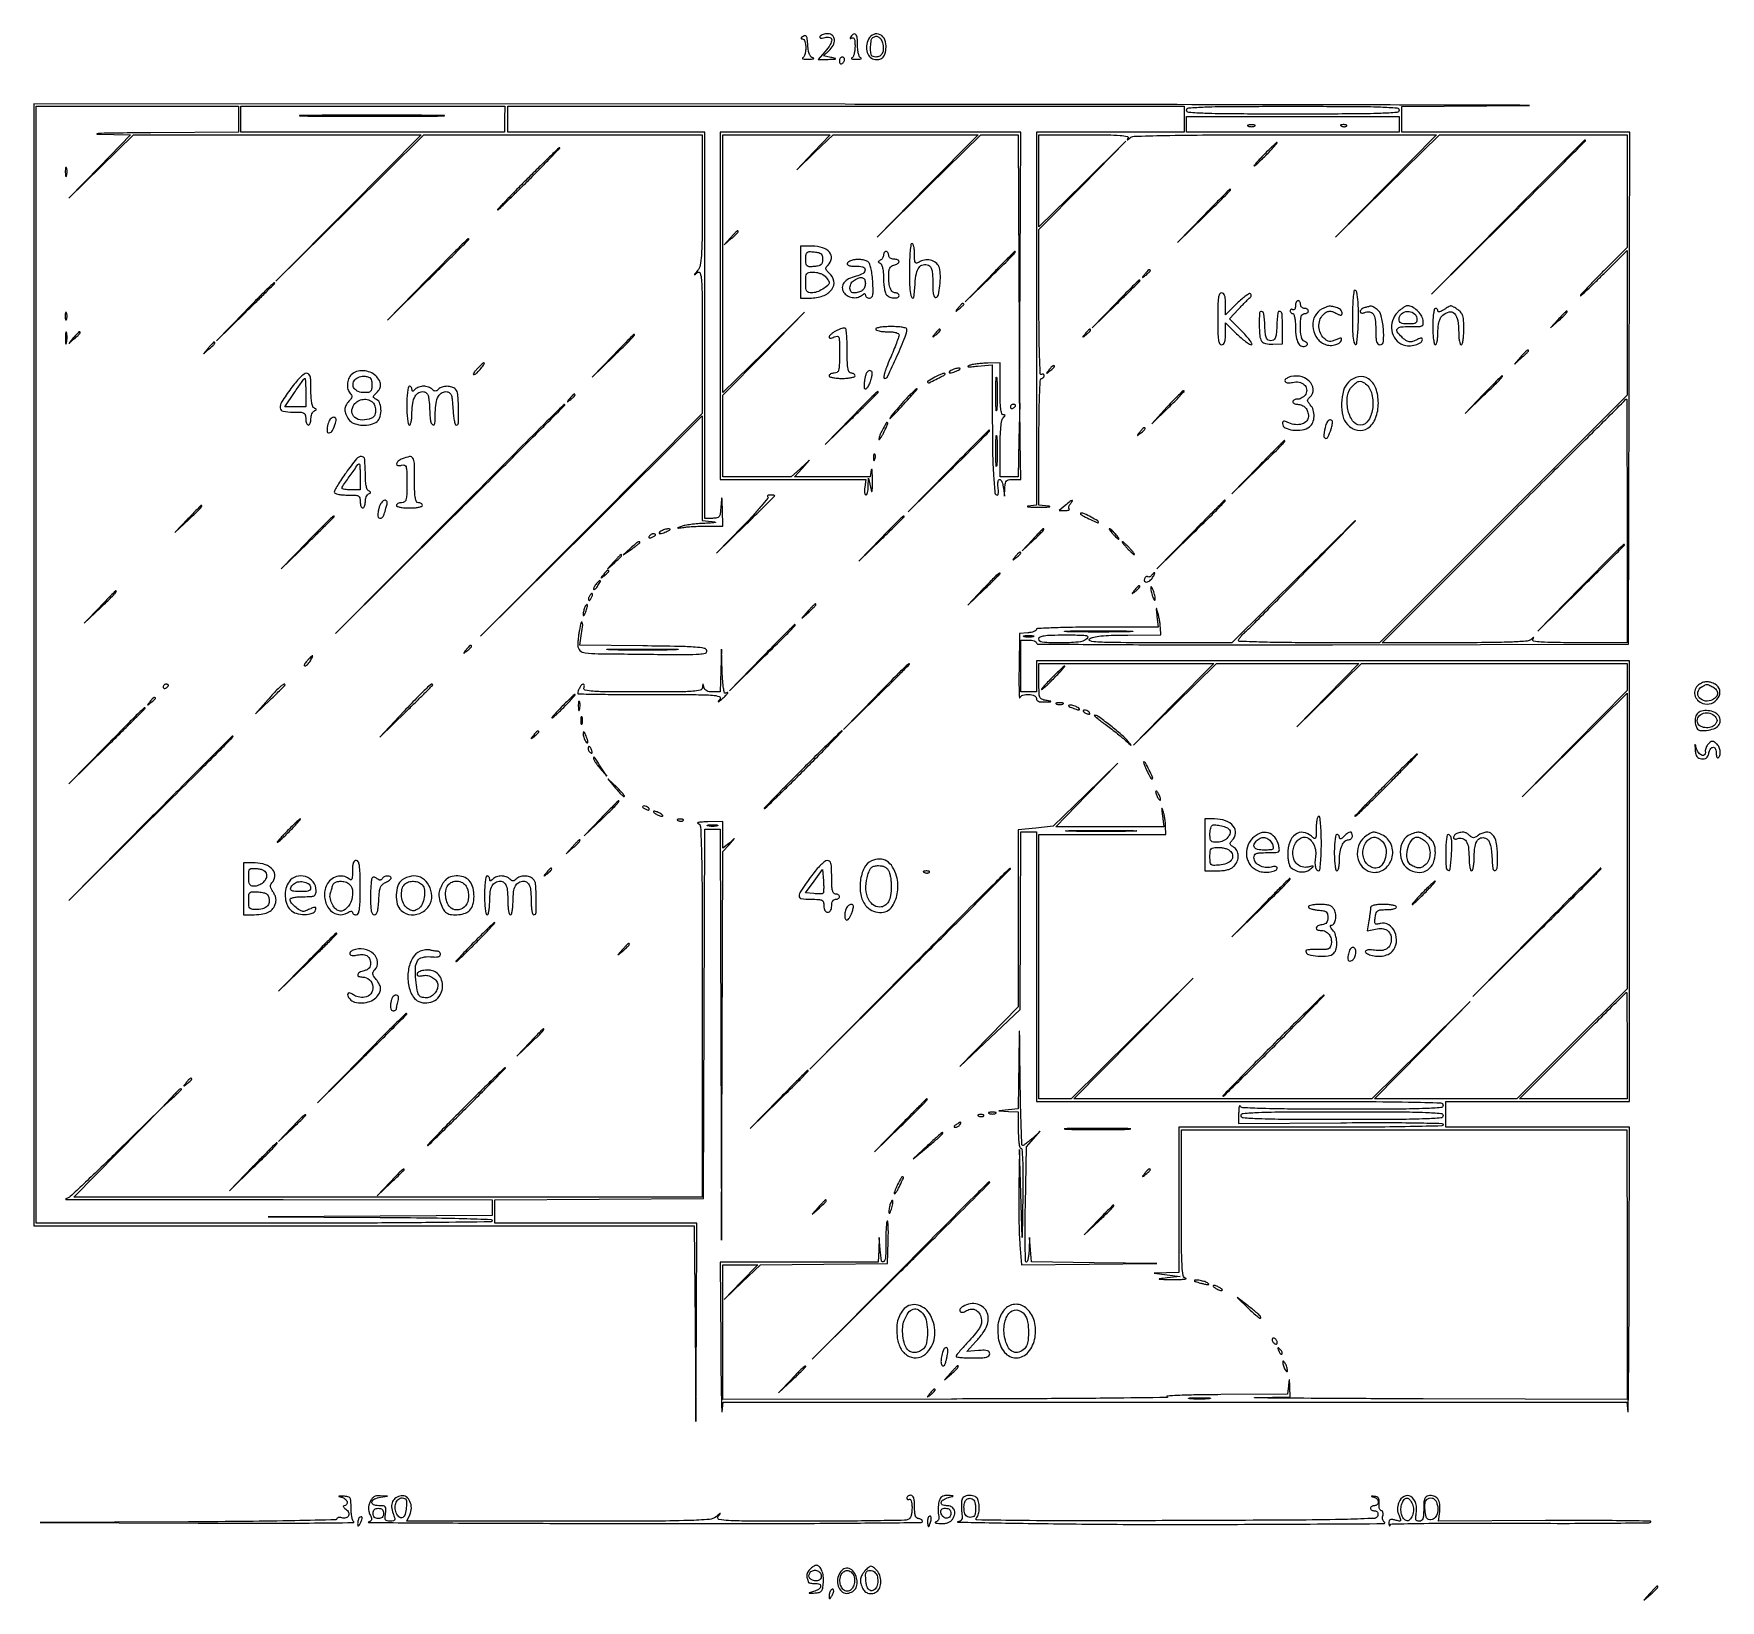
# Model space of a CAD drawing. Extents: x 23 to 674, y 38 to 642.
import ezdxf

# ---------------------------------------------------------------- set-up
doc = ezdxf.new("R2010")
doc.units = 0

msp = doc.modelspace()

# ---------------------------------------------------------------- linework, layer by layer
for points in [[(320, 640.985725, 0.021112), (319.379678, 640.552899, 0.168371), (319.189516, 640.266261, 0.407425), (319.295957, 640.081063, 0.065876), (319.75, 640.015313, -0.222085), (320.25815, 639.770271, -0.083973), (320.657416, 639.067801, -0.057629), (320.916747, 637.980602, -0.029765), (321, 636.583333, -0.034139), (320.908066, 635.238446, -0.043052), (320.632812, 634.022149, -0.048881), (320.231263, 633.088808, -0.172505), (319.75, 632.662281, 0.43839), (319.681616, 632.481127, 0.229045), (319.895312, 632.316943, 0.041115), (320.731765, 632.21387, 0.012753), (322, 632.194949, 0.011385), (323.25281, 632.236751, 0.051649), (323.973148, 632.352503, 0.508194), (324.034185, 632.510856, 0.187332), (323.802207, 632.679271, -0.140416), (323.010566, 633.150149, -0.09135), (322.429908, 634.050104, -0.05907), (322.03414, 635.46468, -0.021587), (321.802207, 637.533682, 0.011258), (321.587114, 639.891329, 0.092173), (321.271953, 640.919911, 0.287188), (320.76106, 641.219476, 0.135316)], [(326.475228, 640.959918, 0.205529), (326.418838, 640.582108, 0.286058), (326.661125, 640.353521, 0.090659), (327.320978, 640.341475, 0.020836), (328.416211, 640.568326, -0.116169), (330.262816, 640.595295, -0.352339), (330.996349, 639.681837, -0.144771), (330.443692, 637.819488, -0.030881), (328.411106, 635.076725), (325.822213, 632), (329.661106, 632.118315, 0.001521), (332.133142, 632.202032, 0.155498), (332.452383, 632.31691, 0.63263), (332.421324, 632.46172, 0.003507), (330.639646, 632.868315), (327.779292, 633.5), (329.889646, 635.404988, 0.085603), (331.54376, 637.511348, 0.137102), (332.044759, 639.726629, 0.199618), (331.27647, 641.341169, 0.185224), (329.559017, 642, 0.039089), (328.577527, 641.923151, 0.042279), (327.646249, 641.694476, 0.046396), (326.892447, 641.359639, 0.127301)], [(338.404508, 640.845492, 0.029004), (338.156574, 640.386848, 0.315645), (338.190983, 640.190983, 0.315645), (338.386848, 640.156574, 0.029004), (338.845492, 640.404508, -0.264576), (339.3466, 640.422694, -0.18963), (339.72227, 639.989992, -0.068525), (339.940506, 638.931447, -0.016622), (340, 637.14235, -0.028227), (339.910387, 635.556249, -0.039825), (339.63968, 634.167288, -0.045728), (339.241141, 633.119571, -0.185171), (338.75, 632.662281, 0.300911), (338.622367, 632.476791, 0.339254), (338.748438, 632.306058, 0.055175), (339.420974, 632.190351, 0.015036), (340.5, 632.157895, 0.015036), (341.579026, 632.190351, 0.055175), (342.251562, 632.306058, 0.339254), (342.377633, 632.476791, 0.300911), (342.25, 632.662281, -0.191197), (341.744128, 633.144401, -0.045744), (341.349305, 634.25993, -0.038427), (341.086009, 635.776198, -0.023784), (341, 637.583333, 0.028755), (340.843519, 640.302042, 0.140179), (340.258138, 641.711957, 0.381743), (339.40965, 641.857068, 0.114817)], [(344.915727, 639.278345, 0.085916), (344.39914, 636.619645, 0.116471), (344.910646, 634.23617, 0.138202), (346.33472, 632.605796, 0.145558), (348.371572, 632, 0.103388), (349.994108, 632.339125, 0.142326), (351.131947, 633.287521, 0.106458), (351.792988, 634.937344, 0.042268), (352, 637.381787, 0.136363), (351.197703, 640.268864, 0.194164), (349.094846, 641.85138, 0.214921), (346.654391, 641.45298, 0.156831)], [(350.588795, 638.502236, -0.054629), (350.903662, 636.214174, -0.116192), (350.544238, 634.47454, -0.156769), (349.549944, 633.398847, -0.129134), (348.031385, 633, -0.082379), (347.015178, 633.168573, -0.175444), (346.402354, 633.660229, -0.112608), (346.085313, 634.607268, -0.024698), (346, 636.333333, -0.018427), (346.048852, 637.658442, -0.022866), (346.195833, 638.883333, -0.022027), (346.407375, 639.879756, -0.13383), (346.666667, 640.333333, -0.136225), (347.775339, 640.960213, -0.171816), (348.940871, 640.847414, -0.140256), (349.947572, 639.972483, -0.082868)], [(334, 631.440983, 0.066118), (334.073267, 630.889346, 0.138808), (334.29375, 630.521475, 0.191142), (334.620352, 630.392057, 0.139169), (335, 630.5, 0.06081), (335.382515, 630.806203, 0.051032), (335.70625, 631.2129, 0.053229), (335.926698, 631.653442, 0.089642), (336, 632.059017, 0.105429), (335.923444, 632.418051, 0.099231), (335.70625, 632.723586, 0.096318), (335.381732, 632.928382, 0.092995), (335, 633, 0.153634), (334.618621, 632.879982, 0.097988), (334.29375, 632.542039, 0.080552), (334.074545, 632.037096, 0.062283)], [(23, 398.5), (23, 182), (150.487975, 182), (277.97595, 182), (278.250365, 144.25), (278.524781, 106.5), (278.762391, 144.75), (279, 183), (240, 183), (201, 183), (201, 187.488656), (201, 191.977311), (241.25, 192.238656), (281.5, 192.5), (281.756663, 263.75), (282.013326, 335), (285.006663, 335), (288, 335), (288.243537, 255.75), (288.487074, 176.5), (288.749953, 251.442378), (289.012832, 326.384756), (291.256416, 328.935224), (293.5, 331.485692), (291.25, 329.587858), (289, 327.690025), (289, 332.845012), (289, 338), (283.25, 337.883999, 0.007862), (281.15128, 337.808633, 0.02269), (279.703125, 337.667734, 0.10448), (279.222315, 337.491916, 0.657748), (279.25, 337.310674, -0.327102), (280.383452, 335.917379, -0.006621), (280.742328, 326.329806, -0.005599), (280.960443, 309.517299, -0.000444), (281, 264.924499), (281, 192.995645), (159.77133, 193.008134), (38.54266, 193.020623), (55.521318, 210.260312), (72.499977, 227.5), (54.999988, 210.360817, -0.002406), (48.184613, 203.749906, -0.003669), (42.199997, 198.08433, -0.001351), (37.005821, 193.265032, -0.09358), (36, 192.636309, 0.018102), (35.366119, 192.362127, 0.519374), (35.340805, 192.213136, 0.200255), (35.580798, 192.115673, 0.00882), (36.5, 192.140647, -0.011252), (38.09317, 192.176178, -0.000026), (61.632812, 192.170144, -0.000172), (88.149316, 192.152838, -0.000107), (119.25, 192.115154), (200, 192), (200, 189.010623), (200, 186.021245), (156.75, 185.749719), (113.5, 185.478193), (156.75, 185.239096, -0.00159), (175.468097, 185.076101, -0.004189), (188.877726, 184.804324, -0.000948), (199.536565, 184.478716, -0.404745), (200, 184, -0.410601), (199.516927, 183.510925, -0.000246), (177.75, 183.252841, -0.00209), (150.625507, 183.057999, -0.000751), (112, 183), (24, 183), (24, 398.5), (24, 614), (63, 614), (102, 614), (102, 609), (102, 604), (68.25, 603.782668, 0.001049), (56.041538, 603.678446, 0.003728), (48.219023, 603.536922, 0.077586), (47.430812, 603.393159, 0.834659), (47.453057, 603.251275), (60.406114, 602.937214), (48.45309, 590.718607), (36.500066, 578.5), (49.014474, 590.75), (61.528881, 603), (117.007743, 603), (172.486606, 603), (144.493306, 574.75), (116.500005, 546.5), (145.00647, 574.75), (173.512934, 603), (227.256467, 603), (281, 603), (281, 577.828741, -0.001727), (280.949233, 563.127112, -0.014318), (280.712144, 556.458781, -0.030706), (280.231638, 552.652189, -0.129947), (279.25, 550.595974, 0.000873), (278.061498, 549.190949, 0.176901), (278, 549.022569, 0.621148), (278.074767, 548.985605, 0.001609), (279.25, 549.889678, -0.515384), (280.233601, 549.593137, -0.065169), (280.746458, 547.010985, -0.015419), (280.962978, 540.84047, -0.00106), (281, 523.376755), (281, 495.508622), (238.25, 452.504312), (195.5, 409.500002), (238.25, 451.995589), (281, 494.491176), (281, 474.305953), (281, 454.120731), (284.75, 453.728468, -0.022076), (286.03756, 453.53602, -0.805985), (286.041218, 453.366066, -0.045349), (284.975791, 453.21057, -0.003279), (282, 453.068423, 0.010747), (279.328129, 452.900763, 0.010857), (276.675, 452.618807, 0.01071), (274.377661, 452.273928, 0.042636), (273, 451.913852, 0.003594), (271.558585, 451.390867, 0.668567), (271.554249, 451.27349, 0.142365), (271.855149, 451.229167, 0.001643), (273.875, 451.513532, -0.016596), (275.572092, 451.700907, -0.006058), (277.984375, 451.8571, -0.005999), (280.628297, 451.964359, -0.007137), (283.125, 452), (289, 452), (288.819752, 458.25, 0.000576), (288.699297, 462.266099, 0.080956), (288.608285, 462.732547, 0.801789), (288.507005, 462.718778, 0.001331), (288.264961, 459.75, -0.012299), (287.96225, 456.829593, -0.121113), (287.519706, 455.68499, -0.199253), (286.682959, 455.151657, -0.043553), (284.945209, 455), (282, 455), (282, 529.5), (282, 604), (244, 604), (206, 604), (206, 609), (206, 614), (336.5, 614), (467, 614), (467, 609), (467, 604), (438.5, 604), (410, 604), (410, 532.063358), (410, 460.126717), (406.75, 459.723396, 0.282271), (406.569812, 459.579554, 0.490768), (406.657812, 459.440919, 0.018812), (408.300164, 459.350308, 0.004643), (411, 459.32814, 0.004406), (413.688366, 459.35472, 0.021917), (415.195312, 459.449064, 0.739582), (415.2215, 459.584612, 0.09625), (414.75, 459.728468), (411, 460.120731), (411, 484.560365, -0.002893), (411.060597, 495.032083, -0.00733), (411.260229, 502.640091, -0.002802), (411.535657, 508.559242, -0.399034), (412, 509, 0.105053), (412.381556, 509.081062, 0.099167), (412.70625, 509.311086, 0.09642), (412.923877, 509.654762, 0.093332), (413, 510.059017, 0.108972), (412.921712, 510.413961, 0.182303), (412.70625, 510.6254, 0.161196), (412.3821, 510.656512, 0.082592), (412, 510.5, -0.571379), (411.52494, 510.750132, -0.002956), (411.253374, 517.208625, -0.00669), (411.05786, 525.807966, -0.002338), (411, 538.180262), (411, 566.478558), (427.75, 583.489266), (444.5, 600.499974), (427.75, 584.011353), (411, 567.522732), (411, 585.261366), (411, 603), (428.559017, 603, -0.002854), (437.519026, 602.948858, -0.015656), (442.351856, 602.742251, -0.025426), (445.107593, 602.396329, -0.517135), (445.412313, 601.75, 0.009535), (445.058975, 601.095303, 0.561535), (445.117076, 601, 0.184745), (445.313322, 601.075073, 0.004358), (446.053296, 601.75, -0.181419), (447.740141, 602.441886, -0.002359), (459.346129, 602.738911, -0.004313), (476.288057, 602.946356, -0.000905), (505.940383, 603), (564.480766, 603), (544.990391, 583.25), (525.500016, 563.5), (545.519101, 583.259933), (565.538187, 603.019867), (601.769093, 602.974344), (638, 602.928821), (638, 581.193561), (638, 559.458301), (629, 550.5, 0.00308), (625.550009, 547.02342, 0.004889), (622.64375, 543.999873, 0.001345), (620.155039, 541.345257, 0.189848), (620, 540.95165, 0.654003), (620.166035, 540.879006, 0.001649), (622.64375, 543.183712, 0.005384), (625.547805, 545.962185, 0.00307), (629, 549.378739), (638, 558.395876), (638, 530.444032), (638, 502.492187), (590.246134, 454.746094), (542.492267, 407), (515.246134, 407, -0.002947), (504.596834, 407.062771, -0.005275), (495.848699, 407.258225, -0.001164), (488.360567, 407.522043, -0.403259), (488, 407.896408, -0.160079), (488.164929, 408.398354, -0.016113), (488.954687, 409.401054, -0.018921), (490.005224, 410.558039, -0.013959), (491.25, 411.759823, 0.011277), (493.416764, 413.829414, 0.0006), (500.154501, 420.578207, 0.000942), (508.144075, 428.630405, 0.000686), (516.999367, 437.613415, 0.000044), (533.155652, 454.05065, 0.958174), (533.112489, 454.096853, 0.017963), (532.018272, 453.088458, 0.000026), (512.492547, 433.75), (485.48636, 407), (457.05205, 407, -0.001223), (440.52046, 407.040426, -0.012618), (433.70395, 407.245842, -0.044328), (430.72531, 407.677631, -0.634454), (430.55887, 408.468197, -0.108222), (432.119347, 409.187563, -0.028659), (434.844972, 409.624769, -0.019295), (438.91976, 409.882497, -0.005522), (445.25, 409.968197), (458, 410), (457.881685, 412.75, 0.020031), (457.776062, 414.018807, 0.010759), (457.549634, 415.573438, 0.010698), (457.250204, 417.151263, 0.016477), (456.917443, 418.5, 0.004188), (456.438575, 420.145369, 0.745444), (456.318565, 420.145135, 0.098578), (456.279217, 419.714712, 0.001548), (456.547575, 417.25), (457.023635, 413), (433.511818, 413, 0.003274), (423.994465, 412.937682, 0.00668), (416.525565, 412.740041, 0.002017), (410.388339, 412.470752, 0.400257), (410, 412.063358, -0.258279), (409.788506, 411.681242, -0.048187), (409.045313, 411.309806, -0.040851), (407.995078, 411.001523, -0.026942), (406.75, 410.813358), (403.5, 410.5), (403.312243, 397.5, 0.003632), (403.277059, 392.598067, 0.007069), (403.33271, 388.685938, 0.005481), (403.446858, 385.78459, 0.798926), (403.645576, 385.75, -0.233045), (404.795026, 386.753909, -0.07497), (407.109184, 387.010287, -0.081427), (409.263161, 386.569577, -0.311113), (410, 385.5, 0.154004), (410.209178, 384.836977, 0.142411), (410.766695, 384.389205, 0.08325), (411.750097, 384.16141, 0.026901), (413.25, 384.149832, 0.000897), (415.414657, 384.253519, 0.202175), (415.594183, 384.339937, 0.591928), (415.55929, 384.436806, 0.001448), (413.75, 384.716254, -0.06583), (412.131605, 385.184813, -0.202578), (411.364176, 385.995874, -0.08355), (411.055013, 387.592193, -0.006148), (411, 392.066422), (411, 399), (444.7379, 399), (478.4758, 399), (462.987916, 383.25), (447.500031, 367.5), (463.511387, 383.25), (479.522744, 399), (506.99574, 399), (534.468736, 399), (522.484401, 386.75), (510.500066, 374.5), (523.014474, 386.75), (535.528881, 399), (586.76444, 399), (638, 399), (638, 393.758933), (638, 388.517865), (617.75, 368.00894), (597.5, 347.500014), (617.75, 367.490631), (638, 387.481247), (638, 330.481901), (638, 273.482556), (616.741474, 252.241278), (595.482948, 231), (568.001611, 231), (540.520274, 231), (559.010128, 249.75), (577.499982, 268.5), (558.49037, 249.75), (539.480759, 231), (481.998533, 231), (424.516306, 231), (447.508148, 254.25), (470.49999, 277.5), (446.99218, 254.25), (423.48437, 231), (417.242185, 231), (411, 231), (411, 282), (411, 333), (435.5, 333), (460, 333), (459.90032, 336.25, 0.020034), (459.799239, 337.676858, 0.013865), (459.575793, 339.279688, 0.014005), (459.274686, 340.810246, 0.02773), (458.935525, 342, 0.019204), (458.545166, 343.001823, 0.742592), (458.388941, 342.983517, 0.072812), (458.368529, 342.331563, 0.003812), (458.623103, 340.25), (459.175796, 336), (438.35353, 336), (417.531264, 336), (429.515599, 348.25), (441.499934, 360.5), (428.999967, 348.32543), (416.5, 336.150861), (409.75, 335.458933), (403, 334.767006), (403, 300.64915), (403, 266.531294), (391.75, 255.031546), (380.5, 243.531798), (392.110941, 254.515899), (403.721881, 265.5), (403.860941, 299.75), (404, 334), (407, 334), (410, 334), (410, 282), (410, 230), (488.5, 230, -0.000489), (533.663878, 229.955864, -0.004288), (553.666667, 229.745223, -0.002727), (566.087691, 229.440109, -0.40545), (567, 228.5, -0.391247), (566.175435, 227.607541, -0.01013), (560.263889, 227.259636, -0.0086), (550.234139, 227.045709, -0.001032), (528.083333, 227, -0.001358), (508.385532, 227.0535, -0.006567), (497.195452, 227.26127, -0.004027), (489.630824, 227.562142, -0.29283), (488.662281, 228.25, 0.532223), (488.467338, 228.291364, 0.14923), (488.282763, 227.957812, 0.035175), (488.143005, 226.957574, 0.012171), (488.078592, 225.5), (487.999289, 221.5), (527.499644, 221.772558, -0.001652), (545.047854, 221.835668, -0.004819), (557.159398, 221.722468, -0.001351), (566.514989, 221.519545, -0.407088), (567, 221.022558, -0.407411), (566.508976, 220.519967, -0.000809), (554.281273, 220.255013, -0.003729), (538.637862, 220.058069, -0.001283), (516, 220), (465, 220), (465, 192), (465, 164), (460.25, 163.842896), (455.5, 163.685793), (460.5, 163.032694), (465.5, 162.379595), (460.5, 161.870046, 0.001966), (457.495947, 161.551965, 0.822305), (457.485914, 161.434191, 0.066951), (458.109278, 161.342724, 0.000703), (462.5, 161.29625, 0.005842), (465.07519, 161.302705, 0.015136), (466.929688, 161.385214, 0.046428), (467.750389, 161.524, 0.77038), (467.75, 161.689326, -0.290513), (466.719115, 162.796515, -0.030948), (466.269412, 166.452529, -0.013871), (466.043334, 173.348498, -0.001258), (466, 190.573324), (466, 219), (551.968842, 219), (637.937683, 219), (637.982001, 167), (638.026319, 115), (559.26316, 115.219346, -0.000412), (529.946459, 115.325152, -0.000923), (507.675741, 115.46499, -0.00148), (494.250563, 115.613799, -0.981913), (494.25, 115.747565), (508, 116.056439), (507.839963, 119.77822, 0.000424), (507.722442, 122.458364, 0.210261), (507.648777, 122.607364, 0.593324), (507.568184, 122.575749, 0.000626), (507.276604, 120.25), (506.873283, 117), (481.186642, 116.842896, 0.002574), (471.611016, 116.735036, 0.006078), (464.475886, 116.53115, 0.011879), (460.506607, 116.274854, 0.893589), (460.5, 116, -0.928347), (460.482603, 115.719878, -0.000532), (438.107813, 115.46951, -0.001347), (410.754011, 115.266262, -0.000739), (377.25, 115.157104), (289, 115), (289, 141), (289, 167), (295.721112, 167), (302.442223, 167), (295.971319, 160.25), (289.500414, 153.5), (296.506831, 160.231669), (303.513247, 166.963338), (328.006624, 167.231669), (352.5, 167.5), (352.793844, 175.96051, 0.006827), (352.861292, 179.162037, 0.012831), (352.814088, 181.748463, 0.009645), (352.690898, 183.695179, 0.638752), (352.45013, 183.783464, 0.173962), (352.199443, 183.252241, 0.007095), (352.022724, 181.108634, 0.01166), (351.906856, 178.520917, 0.007927), (351.890423, 175.572953, -0.013851), (351.796722, 170.194699, -0.15292), (351.069949, 168.195068, -0.65635), (350.271182, 168.393042, -0.021879), (349.735039, 172.75), (349.360496, 177.5), (349.180248, 172.75), (349, 168), (318.5, 168), (288, 168), (288.168103, 137.25, 0.001259), (288.260288, 125.705322, 0.002562), (288.402053, 116.634375, 0.002489), (288.566202, 110.255967, 0.934712), (288.728468, 110.25), (289.120731, 114), (463.5, 114), (637.879269, 114), (638.271532, 110.25, 0.943097), (638.433594, 110.257407, 0.000577), (638.597947, 124.271875, 0.001235), (638.739475, 141.740109, 0.000667), (638.831897, 163.25), (639, 220), (603.5, 220), (568, 220), (568, 225), (568, 230), (603.5, 230), (639, 230), (639, 315), (639, 400), (524.5, 400), (410, 400), (410, 394), (410, 388), (407, 388), (404, 388), (404, 398), (404, 408), (407, 408, -0.031764), (408.149243, 407.926918, -0.049042), (409.11875, 407.705006, -0.062999), (409.79018, 407.381618, -0.254307), (410, 406.995764, 0.412113), (410.492031, 406.500189, 0.000153), (438.628719, 406.306875, 0.001629), (473.732505, 406.190795, 0.000569), (524.25, 406.245764), (638.5, 406.5), (638.754877, 505.25), (639.009753, 604), (595.004877, 604), (551, 604), (551, 608.990577), (551, 613.981154), (600.25, 614.250219, 0.995768), (600.249855, 614.369232, 0.000272), (543.015625, 614.510851, 0.000199), (453.173073, 614.64848, 0.000092), (336.25, 614.759642), (23, 615)], [(550, 612.5, -0.392863), (549.166833, 611.603283, -0.009218), (542.916667, 611.259146, -0.008168), (532.361917, 611.04555, -0.000975), (509, 611, -0.000975), (485.638083, 611.04555, -0.008168), (475.083333, 611.259146, -0.009218), (468.833167, 611.603283, -0.392863), (468, 612.5, -0.392863), (468.833167, 613.396717, -0.009218), (475.083333, 613.740854, -0.008168), (485.638083, 613.95445, -0.000975), (509, 614, -0.000975), (532.361917, 613.95445, -0.008168), (542.916667, 613.740854, -0.009218), (549.166833, 613.396717, -0.392863)], [(128.819651, 610.250641, 0.001763), (140.301807, 610.16177, 0.001055), (153.951507, 610.133062, 0.001056), (167.540486, 610.161851, 0.001835), (178.819651, 610.25097, 0.013047), (181.565224, 610.354429, 0.963175), (181.562648, 610.452582, 0.002341), (171.434948, 610.51926, 0.000477), (153.5, 610.536247, 0.000472), (135.574449, 610.519206, 0.002419), (125.625148, 610.452214, 0.967895), (125.62309, 610.354481, 0.010604)], [(491.75, 606.337719, 0.057986), (492.320008, 606.181385, 0.037979), (493, 606.12966, 0.037979), (493.679992, 606.181385, 0.057986), (494.25, 606.337719, 0.174857), (494.459382, 606.525001, 0.447206), (494.398438, 606.693942, 0.078554), (493.89144, 606.810911, 0.017491), (493, 606.842105, 0.017491), (492.10856, 606.810911, 0.078554), (491.601562, 606.693942, 0.447206), (491.540618, 606.525001, 0.174857)], [(527.8125, 606.316886, 0.051402), (528.359369, 606.160852, 0.05415), (528.916927, 606.123424, 0.060344), (529.402231, 606.202593, 0.126455), (529.729167, 606.395833, 0.296942), (529.77538, 606.614691, 0.208169), (529.592839, 606.799335, 0.077125), (529.112848, 606.910055, 0.028489), (528.416667, 606.921053, 0.018894), (527.670344, 606.862007, 0.168741), (527.37858, 606.720685, 0.470617), (527.395823, 606.538436, 0.054073)], [(288, 537), (288, 470), (316.113499, 470), (344.226999, 470), (343.786692, 467, 0.025568), (343.677574, 465.850015, 0.042928), (343.7186, 464.88125, 0.055623), (343.88429, 464.202007, 0.314934), (344.173193, 464, 0.285035), (344.50155, 464.203739, 0.04336), (344.795795, 464.954687, 0.037636), (345.021269, 466.004603, 0.02396), (345.131641, 467.25), (345.263282, 470.5), (346, 467, 0.017725), (346.380873, 465.46299, 0.771372), (346.588191, 465.467476, 0.057018), (346.710665, 466.473297, 0.002514), (346.718527, 470, 0.005723), (346.68517, 472.341526, 0.022438), (346.583306, 473.782812, 0.416683), (346.436131, 473.8984, 0.336002), (346.283746, 473.75), (345.867155, 471), (331.246486, 471), (316.625818, 471), (319.560813, 474.25), (322.495808, 477.5), (318.950297, 474.25), (315.404786, 471), (302.202393, 471), (289, 471), (289, 486.738628), (289, 502.477256), (304.75, 518.488613), (320.5, 534.499969), (304.75, 519.012084), (289, 503.5242), (289, 553.2621), (289, 603), (309.721112, 603), (330.442223, 603), (323.971319, 596.25), (317.500414, 589.5), (324.525303, 596.25), (331.550192, 603), (359.515479, 603), (387.480766, 603), (367.990391, 583.25), (348.500016, 563.5), (368.509158, 583.25), (388.518301, 603), (395.750151, 603), (402.982001, 603), (403.250198, 551.25), (403.518396, 499.5), (403.759198, 551.75), (404, 604), (346, 604), (288, 604)], [(498, 595.5, 0.005315), (496.341221, 593.773493, 0.009649), (495.027781, 592.321875, 0.005222), (494.018986, 591.138017, 0.636069), (494.083584, 591, 0.183746), (494.40394, 591.121842, 0.003583), (495.734031, 592.321875, 0.008106), (497.271216, 593.775353, 0.005286), (499, 595.5, 0.005315), (500.658779, 597.226507, 0.009649), (501.972219, 598.678125, 0.005222), (502.981014, 599.861983, 0.636069), (502.916416, 600, 0.183746), (502.59606, 599.878158, 0.003583), (501.265969, 598.678125, 0.008106), (499.728784, 597.224647, 0.005286)], [(591.993644, 571.25), (562.5, 541.5), (592.25, 570.993644, 0.00027), (610.394336, 589.001073, 0.002966), (617.629567, 596.275262, 0.002283), (621.89172, 600.651298, 0.661779), (621.743644, 601, 0.198885), (621.564672, 600.925878, 0.000026), (612.898834, 592.260937, 0.000675), (603.320966, 582.657187, 0.000407)], [(213.5, 586, 0.001959), (208.945457, 581.397636, 0.003373), (205.193955, 577.525, 0.000647), (201.969949, 574.142901, 0.659097), (202.031264, 574, 0.193351), (202.371558, 574.136703, 0.000567), (205.900205, 577.525, 0.00316), (209.875467, 581.399505, 0.001955), (214.5, 586, 0.001959), (219.054543, 590.602364, 0.003373), (222.806045, 594.475, 0.000647), (226.030051, 597.857099, 0.659097), (225.968736, 598, 0.193351), (225.628442, 597.863297, 0.000567), (222.099795, 594.475, 0.00316), (218.124533, 590.600495, 0.001955)], [(35.194949, 588.5, 0.012823), (35.235556, 587.431793, 0.080377), (35.356533, 586.900903, 0.597527), (35.51666, 586.883358, 0.087174), (35.692991, 587.269032, 0.037336), (35.832894, 588.036634, 0.029507), (35.872264, 588.880008, 0.030339), (35.814405, 589.671085, 0.06278), (35.655937, 590.269032, 0.31318), (35.47713, 590.386009, 0.333666), (35.315079, 590.257153, 0.052471), (35.212705, 589.580113, 0.014395)], [(474.481238, 571.75), (464.5, 561.5), (474.75, 571.481238, 0.000944), (480.968595, 577.559692, 0.008931), (483.581974, 580.217101, 0.017713), (484.879734, 581.685579, 0.633634), (484.731238, 582, 0.198664), (484.546949, 581.923768, 0.000239), (481.609437, 578.989063, 0.002061), (478.327415, 575.679875, 0.00126)], [(174.9879, 547.25), (159.5, 531.5), (175.25, 546.9879, 0.000792), (181.288866, 552.945125, 0.001305), (186.373437, 558.003221, 0.000096), (190.924862, 562.556402, 0.198812), (191, 562.7379, 0.650961), (190.668208, 562.884756, 0.007839), (188.389593, 560.748853, 0.005701), (184.430519, 556.831045, 0.000557)], [(291.924314, 563.25), (289.5, 560.5), (292.25, 562.924314, 0.007047), (293.901388, 564.422009, 0.038158), (294.720118, 565.311864, 0.157803), (294.891157, 565.773973, 0.426412), (294.674314, 566, 0.194102), (294.471891, 565.918342, 0.004632), (293.732156, 565.192188, 0.009492), (292.876984, 564.303915, 0.006223)], [(319, 550), (319, 540), (322.565741, 540, 0.083892), (327.611589, 540.852611, 0.144736), (331.044371, 543.315036, 0.211176), (331.852149, 546.548296, 0.174562), (330.081247, 549.662463, -0.025516), (329.071246, 550.620729, -0.150821), (328.750599, 551.265856, -0.192826), (328.889792, 551.890968, -0.046365), (329.581247, 552.724104, 0.157992), (330.868704, 555.246109, 0.218521), (330.196485, 557.659333, 0.146572), (327.510077, 559.410861, 0.0718), (323.428571, 560), (319, 560)], [(361, 550.5, 0.011164), (361.15988, 543.340408, 0.095524), (361.903447, 540.236463, 0.751536), (362.692462, 540.350684, 0.021253), (363.200096, 545.64649, -0.035376), (363.677123, 549.480444, -0.109962), (364.717608, 551.851321, -0.186691), (366.298944, 552.862826, -0.142539), (368.364077, 552.690532, -0.155526), (369.157787, 552.055244, -0.087523), (369.657449, 550.91384, -0.047666), (369.926483, 549.042274, -0.011878), (370, 545.948051, 0.010414), (370.060419, 543.047491, 0.04355), (370.2843, 541.317556, 0.100998), (370.676278, 540.432833, 0.328652), (371.25, 540.244387, 0.265433), (372.183397, 541.278629, 0.025455), (372.760113, 544.755151, 0.031665), (372.951882, 548.573293, 0.05826), (372.550564, 551.654558, 0.142732), (371.542852, 553.376601, 0.112219), (369.67362, 554.482614, 0.102066), (367.351296, 554.732899, 0.099155), (365.093141, 554.049847, -0.041122), (363.863153, 553.516426, -0.330017), (363.310278, 553.693845, -0.147816), (363.044554, 554.471546, -0.008934), (363, 556.964816, 0.02339), (362.927619, 558.511259, 0.037364), (362.70625, 559.814665, 0.043288), (362.387227, 560.74773, 0.297005), (362, 561, 0.373418), (361.570757, 560.627482, 0.011579), (361.27381, 558.125, 0.016146), (361.065344, 554.802535, 0.007593)], [(327.5, 555, -0.054719), (327.355282, 553.681597, -0.161027), (326.893664, 552.907951, -0.126565), (325.980404, 552.453521, -0.028459), (324.25, 552.186642, -0.022077), (322.302476, 552.08533, -0.182315), (321.484802, 552.386439, -0.191801), (321.092234, 553.143654, -0.024828), (321, 555, -0.024828), (321.092234, 556.856346, -0.191801), (321.484802, 557.613561, -0.182315), (322.302476, 557.91467, -0.022077), (324.25, 557.813358, -0.028459), (325.980404, 557.546479, -0.126565), (326.893664, 557.092049, -0.161027), (327.355282, 556.318403, -0.054719)], [(338.25, 554.337719, 0.095393), (337.147578, 553.625274, 0.418918), (337.138222, 552.92888, 0.171774), (338.19487, 552.417696, 0.039072), (340.213777, 552.352552, -0.072073), (342.944881, 552.083905, -0.332783), (343.890204, 550.929942, -0.284913), (343.090461, 549.504516, -0.064102), (340.385553, 548.435548, 0.054496), (337.548965, 547.376866, 0.112206), (335.730794, 545.877563, 0.158915), (335.10014, 544.109079, 0.147887), (335.607242, 542.25, 0.119315), (336.944601, 540.944482, 0.091305), (338.868291, 540.234119, 0.092156), (340.902369, 540.258856, 0.124835), (342.555042, 541.045681, -0.024112), (343.235445, 541.557057, -0.136646), (343.66107, 541.700321, -0.3088), (343.907425, 541.55065, -0.106862), (344, 541.122445, 0.142588), (344.124598, 540.694411, 0.09966), (344.474846, 540.329718, 0.084357), (344.998608, 540.084022, 0.06768), (345.616496, 540, 0.202445), (346.415404, 540.337294, 0.14893), (346.860901, 541.201164, 0.053487), (346.990027, 542.95318, 0.007572), (346.814743, 546.568459, 0.014627), (346.545095, 549.464499, 0.030584), (346.132744, 551.689556, 0.03847), (345.603851, 553.278657, 0.153315), (344.948248, 554.053146, 0.083787), (343.579942, 554.626656, 0.046848), (341.786654, 554.872215, 0.045625), (339.902346, 554.780325, 0.060979)], [(351, 556.583333, -0.079041), (350.906914, 555.998166, -0.060848), (350.632812, 555.411458, -0.061238), (350.228021, 554.911833, -0.08292), (349.75, 554.583333, 0.029131), (349.14253, 554.255505, 0.260055), (349, 554, 0.260055), (349.14253, 553.744495, 0.029131), (349.75, 553.416667, -0.191281), (350.272299, 552.86291, -0.0415), (350.662141, 551.581001, -0.034379), (350.917854, 549.811774, -0.018705), (351, 547.616667, 0.021114), (351.088093, 545.531512, 0.025113), (351.3525, 543.579896, 0.025125), (351.734679, 541.984475, 0.125666), (352.2, 541.2, 0.106751), (353.486565, 540.370441, 0.079759), (355.144926, 540.032852, 0.104548), (356.49618, 540.26021, 0.308176), (357, 541, 0.138107), (356.892621, 541.381338, 0.100138), (356.590803, 541.70625, 0.085896), (356.139376, 541.925009, 0.070083), (355.606989, 542, -0.188303), (354.470697, 542.443665, -0.113985), (353.645196, 543.652078, -0.067929), (353.150199, 545.704372, -0.025261), (353, 548.675407, -0.028105), (353.098089, 550.419057, -0.087169), (353.429608, 551.545229, -0.12402), (354.043907, 552.264322, -0.090564), (355, 552.710251, 0.038887), (355.765484, 552.975456, 0.050447), (356.4125, 553.339118, 0.059916), (356.858742, 553.740524, 0.181596), (357, 554.116631, 0.2107), (356.851041, 554.454424, 0.081235), (356.4125, 554.74051, 0.061847), (355.765695, 554.935204, 0.042236), (355, 555, -0.072314), (354.230589, 555.111864, -0.08892), (353.583333, 555.4375, -0.10214), (353.153209, 555.924246, -0.130775), (353, 556.5, 0.064853), (352.925306, 557.073457, 0.082425), (352.70625, 557.559375, 0.098894), (352.381354, 557.884432, 0.148195), (352, 558, 0.140362), (351.618662, 557.890798, 0.099913), (351.29375, 557.583854, 0.085122), (351.074923, 557.1248, 0.068857)], [(391.98025, 548.25), (382.5, 538.5), (392.25, 547.98025, 0.001007), (398.163067, 553.752924, 0.009415), (400.657753, 556.292058, 0.019449), (401.879217, 557.687974, 0.630699), (401.73025, 558, 0.198636), (401.545559, 557.923614, 0.000266), (398.754915, 555.135937, 0.002175), (395.634394, 551.988149, 0.001332)], [(328.428571, 548.428571, -0.025297), (329.030046, 547.762948, -0.028177), (329.538393, 547.062639, -0.029172), (329.898543, 546.423622, -0.114217), (330, 545.985275, -0.219015), (329.464809, 544.822066, -0.043334), (327.551831, 543.451338, -0.044923), (325.256015, 542.355491, -0.089124), (323.277494, 542, -0.06906), (322.055518, 542.169587, -0.196835), (321.392343, 542.689079, -0.113316), (321.074693, 543.746113, -0.016565), (321, 546, -0.015767), (321.076459, 548.42411, -0.143195), (321.433036, 549.408537, -0.201217), (322.209069, 549.875499, -0.036155), (323.928571, 550, -0.046696), (325.16515, 549.88426, -0.037347), (326.458482, 549.538393, -0.038604), (327.615607, 549.031149, -0.073907)], [(344, 545.606989, -0.101036), (343.688435, 544.080878, -0.125936), (342.811681, 542.935498, -0.1075), (341.369207, 542.233826, -0.059711), (339.418213, 542, -0.263094), (338.387584, 542.582635, -0.153456), (338.044317, 544.002545, -0.112833), (338.55973, 545.71689, -0.132421), (339.75, 546.919901, -0.04437), (341.643192, 547.808247, -0.163861), (342.945451, 547.841091, -0.231719), (343.727004, 547.105634, -0.090338)], [(440.479151, 537.75), (431.5, 528.5), (440.75, 537.479151, 0.001412), (444.296421, 540.941228, 0.002303), (447.282812, 543.900238, 0.000298), (449.923445, 546.544018, 0.198603), (450, 546.729151, 0.627342), (449.690584, 546.878704, 0.021452), (448.366938, 545.733542, 0.009955), (445.946062, 543.357581, 0.001078)], [(451.872445, 549.25, 0.001576), (450.99236, 548.120493, 0.377591), (451, 548, 0.377591), (451.120493, 547.99236, 0.001576), (452.25, 548.872445, 0.012436), (452.920402, 549.425681, 0.017649), (453.485937, 549.952641, 0.013803), (453.91885, 550.410139, 0.184603), (454, 550.622445, 0.307699), (453.806605, 550.90695, 0.241985), (453.426111, 550.869516, 0.065617), (452.76332, 550.306759, 0.017685)], [(104.482946, 534.75), (93.5, 523.5), (104.75, 534.482946, 0.001138), (109.063329, 538.713103, 0.001865), (112.695312, 542.318098, 0.000196), (115.92404, 545.549358, 0.198709), (116, 545.732946, 0.638497), (115.681336, 545.880755, 0.01487), (114.066995, 544.430444, 0.008097), (111.172997, 541.579757, 0.000839)], [(480, 532, 0.005163), (480.055242, 526.649956, 0.032071), (480.2875, 523.916667, 0.076301), (480.73421, 522.47867, 0.286822), (481.5, 522, 0.181642), (482.190223, 522.259302, 0.128109), (482.660888, 522.951368, 0.067086), (482.925244, 524.201243, 0.018618), (483, 526.208208), (483, 530.416416), (487.287852, 526.208208, 0.015356), (489.03401, 524.596705, 0.019924), (490.73461, 523.236161, 0.01799), (492.211427, 522.228101, 0.141679), (493.00026, 522, 0.549668), (493.215246, 522.338664, 0.042747), (492.562093, 523.466309, 0.028218), (491.296013, 525.07472, 0.013635), (489.508186, 526.991689), (484.591556, 531.983378), (488.045778, 535.720916, -0.00408), (489.439504, 537.204481, -0.004956), (490.770565, 538.570994, -0.004209), (491.910441, 539.699103, -0.034055), (492.47104, 540.174854, 0.087198), (492.785359, 540.504755, 0.108292), (492.938872, 540.898775, 0.118017), (492.907448, 541.294842, 0.118367), (492.700074, 541.633259, 0.337687), (492.183598, 541.702922, 0.023343), (490.860317, 540.866022, 0.025642), (489.249568, 539.611044, 0.015719), (487.479035, 537.979424), (483, 533.583584), (483, 537.791792, 0.018618), (482.925244, 539.798757, 0.067086), (482.660888, 541.048632, 0.128109), (482.190223, 541.740698, 0.181642), (481.5, 542, 0.286822), (480.73421, 541.52133, 0.076301), (480.2875, 540.083333, 0.032071), (480.055242, 537.350044, 0.005163)], [(532, 532.5, 0.010311), (532.14854, 525.297903, 0.096737), (532.864008, 522.297926, 0.751082), (533.634341, 522.410085, 0.019745), (534.161179, 527.75, 0.013809), (534.339014, 533.440549, 0.020801), (534.150651, 538.398776, 0.01535), (533.715243, 542.331522, 0.373504), (532.945209, 543, 0.378622), (532.559396, 542.658955, 0.008312), (532.272505, 539.972836, 0.014359), (532.066323, 536.600433, 0.008087)], [(35.157895, 533, 0.017491), (35.189089, 532.10856, 0.078554), (35.306058, 531.601562, 0.447206), (35.474999, 531.540618, 0.174857), (35.662281, 531.75, 0.057986), (35.818615, 532.320008, 0.037979), (35.87034, 533, 0.037979), (35.818615, 533.679992, 0.057986), (35.662281, 534.25, 0.174857), (35.474999, 534.459382, 0.447206), (35.306058, 534.398438, 0.078554), (35.189089, 533.89144, 0.017491)], [(379.872445, 536.25, 0.001576), (378.99236, 535.120493, 0.377591), (379, 535, 0.377591), (379.120493, 534.99236, 0.001576), (380.25, 535.872445, 0.012436), (380.920402, 536.425681, 0.017649), (381.485937, 536.952641, 0.013803), (381.91885, 537.410139, 0.184603), (382, 537.622445, 0.307699), (381.806605, 537.90695, 0.241985), (381.426111, 537.869516, 0.065617), (380.76332, 537.306759, 0.017685)], [(496.015313, 529.75, 0.021288), (496.210887, 525.453409, 0.131054), (496.960788, 523.390599, 0.194672), (498.477727, 522.403331, 0.057563), (501.294961, 522.184773), (505, 522.32406), (505, 528.66203, 0.01229), (504.872855, 533.833833, 0.325986), (504.05258, 534.849429, 0.460759), (503.193891, 534.258955, 0.013193), (502.799904, 529.25, -0.009988), (502.566535, 526.018229, -0.072233), (502.202487, 524.506238, -0.172705), (501.5563, 523.773226, -0.127238), (500.5, 523.5, -0.127238), (499.4437, 523.773226, -0.172705), (498.797513, 524.506238, -0.072233), (498.433465, 526.018229, -0.009988), (498.200096, 529.25, 0.014631), (497.820813, 533.900985, 0.319001), (496.959157, 534.86727, 0.463244), (496.145201, 534.257893, 0.015862)], [(510, 536.940983, -0.047867), (509.928459, 536.195401, -0.104212), (509.70625, 535.66835, -0.181468), (509.378123, 535.441401, -0.202618), (509, 535.5, 0.082592), (508.6179, 535.656512, 0.161196), (508.29375, 535.6254, 0.182303), (508.078288, 535.413961, 0.108972), (508, 535.059017, 0.093332), (508.076123, 534.654762, 0.09642), (508.29375, 534.311086, 0.099167), (508.618444, 534.081062, 0.105053), (509, 534, -0.330004), (509.390744, 533.710589, -0.027991), (509.70625, 532.420343, -0.028477), (509.927841, 530.683819, -0.017497), (510, 528.622445, 0.038185), (510.277295, 524.996813, 0.093071), (511.163115, 522.478817, 0.180703), (512.501053, 521.375989, 0.225036), (514.084611, 521.552293, 0.083016), (514.524994, 521.937937, 0.244158), (514.605267, 522.320232, 0.162344), (514.33264, 522.724033, 0.03623), (513.628416, 523.188073, -0.220421), (512.309226, 525.010025, -0.045257), (511.893009, 529.063221, -0.047134), (512.211294, 532.920828, -0.363408), (513.5, 534, 0.064853), (514.073457, 534.074694, 0.082425), (514.559375, 534.29375, 0.098894), (514.884432, 534.618646, 0.148195), (515, 535, 0.148195), (514.884432, 535.381354, 0.098894), (514.559375, 535.70625, 0.082425), (514.073457, 535.925306, 0.064853), (513.5, 536, -0.099038), (512.927543, 536.114514, -0.097945), (512.440625, 536.440625, -0.097945), (512.114514, 536.927543, -0.099038), (512, 537.5, 0.064853), (511.925306, 538.073457, 0.082425), (511.70625, 538.559375, 0.098894), (511.381354, 538.884432, 0.148195), (511, 539, 0.195654), (510.618015, 538.844577, 0.086673), (510.29375, 538.395164, 0.066561), (510.073608, 537.729059, 0.0466)], [(520.302761, 535.803048, 0.161628), (517.573133, 533.153245, 0.131694), (516.68808, 529.155413, 0.125813), (517.914494, 525.109541, 0.141881), (520.894577, 522.364971, 0.089297), (522.895076, 521.780442, 0.080274), (525.05331, 521.897203, 0.09046), (526.841803, 522.642175, 0.170097), (527.788331, 523.864993, 0.144616), (527.804573, 524.335456, 0.342515), (527.544083, 524.536825, 0.093954), (526.8881, 524.411171, 0.012728), (525.593893, 523.860827, -0.034065), (524.144422, 523.316196, -0.107639), (523.1159, 523.236978, -0.111738), (522.169747, 523.59326, -0.038237), (521.004062, 524.496324, -0.110865), (519.63653, 526.434722, -0.08651), (519.070074, 528.956153, -0.08801), (519.39282, 531.480369, -0.121254), (520.571429, 533.428571, -0.048498), (521.878808, 534.504256, -0.124199), (523.024154, 534.915117, -0.112104), (524.301619, 534.75332, -0.035549), (526.065741, 533.964816, 0.024437), (527.041531, 533.50241, 0.148409), (527.591551, 533.447778, 0.2689), (527.896525, 533.71582, 0.081275), (528, 534.348185, 0.139155), (527.83331, 534.935525, 0.071564), (527.339062, 535.527162, 0.062342), (526.610476, 536.033612, 0.055326), (525.75, 536.369714, 0.012708), (523.951927, 536.802922, 0.078829), (523.007011, 536.853691, 0.075579), (522.076151, 536.61151, 0.01117)], [(536.75, 536.310674, 0.052049), (536.080641, 536.05902, 0.060582), (535.514063, 535.684051, 0.070443), (535.129005, 535.248982, 0.147005), (535, 534.819687, 0.171292), (535.121976, 534.474087, 0.15007), (535.440625, 534.258745, 0.106004), (535.925846, 534.217323, 0.06016), (536.5, 534.361626, -0.108533), (538.5993, 534.679307, -0.228074), (540.001446, 533.886684, -0.125375), (540.787711, 531.787378, -0.027236), (541, 527.893011, 0.010226), (541.063303, 524.798273, 0.056911), (541.318734, 523.159308, 0.136148), (541.820689, 522.3199, 0.192638), (542.620191, 522, 0.392908), (543.974894, 523.258892, 0.039102), (543.951265, 528.101295, 0.039044), (543.125928, 533.180307, 0.176882), (541.48534, 535.634378, 0.016939), (540.729298, 536.148842, 0.022016), (540.00218, 536.564773, 0.020414), (539.380499, 536.85347, 0.150773), (539.05887, 536.883999, 0.008195), (538.739615, 536.812256, 0.001488), (538.150106, 536.667734, 0.001602), (537.460973, 536.494266, 0.001453)], [(549.454545, 534.545455, 0.117578), (547.43964, 531.268758, 0.12141), (547.152355, 527.475917, 0.126828), (548.650277, 524.106712, 0.135016), (551.560802, 521.976883, 0.094749), (553.755557, 521.590217, 0.063157), (556.290696, 521.949261, 0.070183), (558.337768, 522.831625, 0.261659), (559, 524.010433, 0.164928), (558.866113, 524.405289, 0.229974), (558.537941, 524.569882, 0.102014), (557.957729, 524.457978, 0.024391), (557.065741, 524.035184, -0.040813), (555.216707, 523.23194, -0.122095), (553.853115, 523.115413, -0.119354), (552.574552, 523.648946, -0.038141), (551, 525, -0.04281), (549.291514, 527.029085, -0.340603), (549.340058, 528.176132, -0.201278), (550.664571, 528.856779, -0.019364), (554.361328, 529, 0.007348), (557.787193, 529.050352, 0.112694), (558.924398, 529.345377, 0.271702), (559.357325, 530.032958, 0.05511), (559.239244, 531.528807, 0.097723), (558.472197, 533.428744, 0.063466), (556.932128, 535.237632, 0.064865), (555.039731, 536.557974, 0.120488), (553.232039, 537, 0.116016), (552.563309, 536.842716, 0.028563), (551.576684, 536.278977, 0.027703), (550.491368, 535.484971, 0.024603)], [(556.819551, 532.25, -0.058505), (556.849127, 531.028192, -0.221672), (556.473283, 530.385203, -0.134357), (555.58294, 530.071826, -0.017831), (553.569551, 530, -0.021989), (551.730765, 530.080905, -0.101554), (550.715594, 530.384237, -0.173477), (550.187677, 530.968835, -0.098052), (550, 531.916667, -0.217878), (550.927121, 533.943278, -0.167504), (553.21339, 534.858477, -0.163411), (555.619665, 534.179245, -0.210698)], [(567.222506, 535.443296, -0.029426), (566.357337, 534.910261, -0.068119), (565.644103, 534.643982, -0.143156), (565.189807, 534.672683, -0.315737), (565, 534.943296, 0.093544), (564.923868, 535.346664, 0.096483), (564.70625, 535.689593, 0.099127), (564.381559, 535.919123, 0.104818), (564, 536, 0.350432), (563.594567, 535.676067, 0.020168), (563.285714, 534, 0.022889), (563.069433, 531.756986, 0.01259), (563, 529, 0.01259), (563.069433, 526.243014, 0.022889), (563.285714, 524, 0.020168), (563.594567, 522.323933, 0.350432), (564, 522, 0.318995), (564.389422, 522.276593, 0.033035), (564.70625, 523.423222, 0.031459), (564.927774, 524.987909, 0.019439), (565, 526.845012, -0.022266), (565.103271, 529.162858, -0.046334), (565.429758, 530.940361, -0.059852), (565.996071, 532.303247, -0.080637), (566.828741, 533.345012, -0.124001), (569.335105, 534.678085, -0.275249), (571.329662, 534.071751, -0.14664), (572.624057, 531.373432, -0.039039), (573, 526.565741, 0.02064), (573.072271, 524.815766, 0.033279), (573.29375, 523.341187, 0.036174), (573.611312, 522.268936, 0.312228), (574, 522, 0.338861), (574.394337, 522.301919, 0.024313), (574.707936, 523.735824, 0.026068), (574.928434, 525.651951, 0.015613), (575, 527.943296, 0.013165), (574.91421, 531.200911, 0.058926), (574.591031, 533.079403, 0.095545), (573.92755, 534.358191, 0.072796), (572.777494, 535.443296, 0.010842), (571.885797, 536.039472, 0.014201), (571.044821, 536.542718, 0.01172), (570.328562, 536.922381, 0.116516), (570, 537, 0.116516), (569.671438, 536.922381, 0.01172), (568.955179, 536.542718, 0.014201), (568.114203, 536.039472, 0.010842)], [(611.437091, 531.75), (608.5, 528.5), (611.75, 531.437091, 0.005203), (613.702672, 533.239026, 0.031436), (614.644302, 534.245213, 0.126516), (614.885551, 534.760705, 0.469811), (614.687091, 535, 0.195675), (614.487928, 534.918954, 0.003116), (613.603329, 534.045313, 0.007681), (612.585435, 532.995657, 0.004953)], [(332.746125, 527.374966, 0.026658), (331.694736, 526.750536, 0.034421), (330.806674, 526.064081, 0.036793), (330.174116, 525.412232, 0.175991), (330, 524.932879, 0.214255), (330.151808, 524.594874, 0.192342), (330.515108, 524.4637, 0.087744), (331.13309, 524.594506, 0.026949), (332, 525, -0.115983), (333.111613, 525.296263, -0.33703), (333.719157, 524.861963, -0.071143), (333.961724, 523.339338, -0.003984), (334, 518.535184, -0.005866), (333.947301, 514.04338, -0.059063), (333.683645, 512.191898, -0.180115), (333.074874, 511.331638, -0.150762), (332, 511, 0.048028), (331.234582, 510.926307, 0.068025), (330.5875, 510.70625, 0.088204), (330.151477, 510.381882, 0.191087), (330, 510, 0.322437), (330.280551, 509.610183, 0.031449), (331.46875, 509.29375, 0.03053), (333.083446, 509.072205, 0.01883), (335, 509, 0.01883), (336.916554, 509.072205, 0.03053), (338.53125, 509.29375, 0.031449), (339.719449, 509.610183, 0.322437), (340, 510, 0.148195), (339.884432, 510.381354, 0.098894), (339.559375, 510.70625, 0.082425), (339.073457, 510.925306, 0.064853), (338.5, 511, -0.265475), (337.748613, 511.429198, -0.08948), (337.294426, 512.656831, -0.037493), (337.057737, 514.994228, -0.006492), (337, 519.440983, 0.008346), (336.945438, 522.70964, 0.012765), (336.778549, 525.539291, 0.007269), (336.546701, 527.87413, 0.229852), (336.246125, 528.347886, 0.177385), (335.787913, 528.441943, 0.030627), (334.907027, 528.254283, 0.030027), (333.852828, 527.891816, 0.022859)], [(348, 528, 0.31052), (348.267028, 527.611488, 0.036969), (349.321875, 527.29375, 0.033738), (350.775243, 527.072283, 0.020945), (352.5, 527, -0.018993), (354.457437, 526.925618, -0.04896), (355.849328, 526.681234, -0.079802), (356.703758, 526.288427, -0.252782), (356.987791, 525.75, -0.082969), (356.84359, 524.935971, -0.004978), (355.985243, 522.590625, -0.007355), (354.888989, 519.80972, -0.005359), (353.592006, 516.75, 0.008586), (352.141228, 513.265022, 0.028398), (351.358199, 510.906273, 0.047135), (351.104709, 509.425464, 0.436457), (351.499267, 509, 0.291724), (352.598048, 509.700714, 0.003712), (356.177398, 517.547006, 0.007203), (359.421102, 525.089335, 0.098251), (360, 528.006902, 0.340858), (359.699171, 528.396913, 0.023188), (358.239576, 528.708621, 0.025495), (356.302809, 528.928509, 0.015519), (354, 529, 0.015416), (351.683687, 528.928566, 0.025878), (349.75, 528.708333, 0.024068), (348.303225, 528.395008, 0.339565)], [(370.872445, 526.25, 0.001576), (369.99236, 525.120493, 0.377591), (370, 525, 0.377591), (370.120493, 524.99236, 0.001576), (371.25, 525.872445, 0.017685), (372.306759, 526.76332, 0.065617), (372.869516, 527.426111, 0.241985), (372.90695, 527.806605, 0.307699), (372.622445, 528, 0.184603), (372.410139, 527.91885, 0.013803), (371.952641, 527.485937, 0.017649), (371.425681, 526.920402, 0.012436)], [(428.872445, 526.25, 0.001576), (427.99236, 525.120493, 0.377591), (428, 525, 0.377591), (428.120493, 524.99236, 0.001576), (429.25, 525.872445, 0.017685), (430.306759, 526.76332, 0.065617), (430.869516, 527.426111, 0.241985), (430.90695, 527.806605, 0.307699), (430.622445, 528, 0.184603), (430.410139, 527.91885, 0.013803), (429.952641, 527.485937, 0.017649), (429.425681, 526.920402, 0.012436)], [(35.252183, 524.5, 0.008901), (35.284834, 523.071102, 0.053901), (35.394187, 522.339362, 0.67161), (35.54341, 522.319562, 0.082665), (35.707261, 522.761659, 0.028254), (35.840609, 523.754739, 0.020511), (35.880728, 524.869594, 0.020826), (35.830983, 525.934218, 0.041951), (35.68708, 526.761659, 0.285845), (35.523779, 526.916221, 0.417468), (35.37161, 526.814362, 0.038992), (35.273069, 525.938425, 0.009782)], [(38.404988, 524.75), (36.5, 522.5), (38.75, 524.404988, 0.010402), (40.102181, 525.598996, 0.048385), (40.795506, 526.373826, 0.197337), (40.898791, 526.789444, 0.372044), (40.654988, 527, 0.191119), (40.44834, 526.918017, 0.007508), (39.851732, 526.339062, 0.012381), (39.159969, 525.612165, 0.008332)], [(90.404988, 520.75), (88.5, 518.5), (90.75, 520.404988, 0.010402), (92.102181, 521.598996, 0.048385), (92.795506, 522.373826, 0.197337), (92.898791, 522.789444, 0.372044), (92.654988, 523, 0.191119), (92.44834, 522.918017, 0.007508), (91.851732, 522.339062, 0.012381), (91.159969, 521.612165, 0.008332)], [(246.47654, 517.75), (238.5, 509.5), (246.75, 517.47654, 0.001254), (251.74677, 522.331984, 0.011243), (253.885156, 524.516407, 0.026504), (254.877726, 525.696578, 0.618992), (254.72654, 526, 0.198516), (254.540372, 525.923053, 0.000381), (252.1903, 523.576563, 0.002609), (249.554356, 520.912967, 0.001604)], [(193.94784, 512.444479, 0.017971), (193.117759, 511.494704, 0.063747), (192.692318, 510.808499, 0.319256), (192.747238, 510.523528, 0.289927), (193.045039, 510.463789, 0.107972), (194.169288, 511.202803, 0.024567), (195.690107, 512.919241, 0.024823), (196.902467, 514.595068, 0.595171), (196.682788, 515, 0.184897), (196.474109, 514.9201, 0.005042), (195.741556, 514.249316, 0.009795), (194.892076, 513.423811, 0.006483)], [(384, 513.981257, 0.136922), (383.603962, 513.716735, 0.613083), (383.682443, 513.525913, 0.038091), (384.898888, 513.520449, 0.006218), (387.25, 513.718619), (393, 514.275363), (393, 493.777253, 0.004027), (393.108152, 480.348925, 0.012428), (393.479851, 471.279986, 0.00906), (394.020815, 464.850377, 0.384628), (394.962731, 464, 0.341754), (395.2031, 464.186021, 0.042581), (395.321327, 464.88125, 0.035987), (395.332359, 465.849841, 0.021297), (395.213308, 467, -0.030828), (395.114009, 468.178039, -0.055809), (395.199949, 469.140631, -0.081775), (395.4441, 469.781999, -0.267059), (395.823142, 470, -0.238698), (396.254899, 469.781427, -0.053301), (396.68328, 469.045313, -0.044263), (397.045538, 467.994806, -0.030043), (397.276604, 466.75), (397.679926, 463.5), (397.839963, 466.75, -0.027027), (398.031258, 468.596266, -0.154738), (398.466776, 469.46583, -0.168099), (399.30298, 469.886758, -0.033328), (401, 470), (404, 470), (403.779738, 484.75), (403.559476, 499.5), (403.252282, 485.25), (402.945087, 471), (399.472543, 471), (396, 471), (396, 481.8, -0.007571), (396.072221, 486.569501, -0.017348), (396.305556, 490.155556, -0.018141), (396.662422, 492.764406, -0.154505), (397.2, 493.8, 0.018208), (397.777696, 494.421376, 0.180052), (397.9, 494.75, 0.354955), (397.742599, 494.943785, 0.051663), (397.2, 495, -0.343883), (396.628747, 495.445581, -0.031637), (396.28, 497.333333, -0.02328), (396.061526, 500.325875, -0.006581), (396, 505), (396, 515), (391.25, 514.90032, 0.014037), (389.248084, 514.802037, 0.012242), (387.160937, 514.589227, 0.012402), (385.282923, 514.303668, 0.035269)], [(596.924314, 517.25), (594.5, 514.5), (597.25, 516.924314, 0.006223), (598.303915, 517.876984, 0.009492), (599.192188, 518.732156, 0.004632), (599.918342, 519.471891, 0.194102), (600, 519.674314, 0.426412), (599.773973, 519.891157, 0.157803), (599.311864, 519.720118, 0.038158), (598.422009, 518.901388, 0.007047)], [(122.25, 505.085618, 0.013285), (118.682003, 499.883986, 0.165748), (118.107682, 497.598069, 0.338403), (119.239987, 496.345402, 0.045834), (123, 496, -0.010324), (126.03969, 495.93723, -0.105983), (127.25, 495.625, -0.217022), (127.819917, 494.919849, -0.063163), (128, 493.5, 0.038131), (128.073116, 492.542644, 0.057076), (128.29375, 491.734375, 0.074992), (128.617064, 491.182831, 0.226478), (129, 491, 0.221088), (129.382736, 491.177934, 0.077179), (129.70625, 491.709896, 0.058687), (129.926807, 492.491297, 0.039486), (130, 493.416667, -0.047769), (130.092664, 494.384362, -0.051009), (130.367188, 495.294792, -0.056878), (130.770769, 496.018974, -0.128732), (131.25, 496.416667, 0.029131), (131.85747, 496.744495, 0.260055), (132, 497, 0.260055), (131.85747, 497.255505, 0.029131), (131.25, 497.583333, -0.203685), (130.703907, 498.190737, -0.038447), (130.321429, 499.666667, -0.030592), (130.076263, 501.779064, -0.013595), (130, 504.583333, 0.008321), (129.940994, 508.12886, 0.058599), (129.682954, 509.832217, 0.156142), (129.143026, 510.661389, 0.176931), (128.25, 510.970852, 0.168907), (127.330511, 510.633846, 0.022448), (125.766291, 509.231592, 0.023911), (124.006759, 507.332384, 0.01791)], [(128, 503.5), (128, 498), (123.989785, 498), (119.979571, 498), (123.631365, 503.5, -0.004232), (125.057093, 505.60836, -0.006739), (126.315731, 507.384375, -0.002165), (127.42392, 508.890512, -0.237344), (127.64158, 509, -0.390562), (127.785923, 508.866956, -0.004086), (127.894714, 507.384375, -0.01016), (127.974231, 505.608896, -0.006109)], [(145.571429, 510.428571, 0.102331), (144.506199, 508.807804, 0.080855), (144.05521, 506.753794, 0.083972), (144.283573, 504.737442, 0.126943), (145.176371, 503.223629, -0.083583), (145.651855, 502.555653, -0.155089), (145.746484, 501.903596, -0.111298), (145.446916, 501.164951, -0.032158), (144.676371, 500.194888, 0.062262), (143.495725, 498.509952, 0.117961), (143.084765, 496.913816, 0.109101), (143.428584, 495.21927, 0.048411), (144.556704, 493.222506, 0.13909), (146.353689, 491.759287, 0.07375), (149.151225, 491.015866, 0.068613), (152.281746, 491.092602, 0.082657), (155.065741, 492.035184, 0.180552), (156.489997, 493.652059, 0.084221), (157.044289, 496.431504, 0.084992), (156.649959, 499.214037, 0.18979), (155.319395, 500.841134, -0.028774), (154.364709, 501.450015, -0.240885), (154.13879, 501.89174, -0.182347), (154.335603, 502.413461, -0.015985), (155.319395, 503.462252, 0.070144), (156.543461, 505.088106, 0.139417), (156.905292, 506.645847, 0.128983), (156.401411, 508.244335, 0.055929), (155, 510, 0.104904), (152.896148, 511.367441, 0.080646), (150.207716, 511.930256, 0.083171), (147.559797, 511.609531, 0.125376)], [(153.5, 506.5, -0.030512), (153.397718, 504.825482, -0.162634), (153.009082, 504.009425, -0.168997), (152.217199, 503.608104, -0.033572), (150.608986, 503.5, -0.088915), (148.28228, 503.917054, -0.147063), (146.702121, 505.110236, -0.185666), (146.255109, 506.758356, -0.148688), (146.972393, 508.466736, -0.082658), (147.691891, 509.089092, -0.055537), (148.678701, 509.550326, -0.052988), (149.798659, 509.801232, -0.057624), (150.914404, 509.800558, -0.048389), (152.257539, 509.51087, -0.150405), (153.009487, 508.987889, -0.132641), (153.391065, 508.087337, -0.034273)], [(343.732025, 508.75, 0.012985), (343.571405, 507.473483, 0.018231), (343.499404, 506.327396, 0.01467), (343.502259, 505.392146, 0.179571), (343.635192, 505.066667, 0.37955), (344.25115, 505.003502, 0.091541), (345.023848, 505.808537, 0.054694), (345.798718, 507.322509, 0.033088), (346.389944, 509.25, 0.025481), (346.629082, 510.5603, 0.099911), (346.572213, 511.376154, 0.188309), (346.235514, 511.827423, 0.140291), (345.632551, 512, 0.186957), (345.038835, 511.76996, 0.075732), (344.483671, 511.083897, 0.05794), (344.027233, 510.043419, 0.036645)], [(370.75, 509.428025, 0.008516), (368.198886, 507.987258, 0.417999), (368.069261, 507.474927, 0.383135), (368.605242, 507.312069, 0.008425), (371.25, 508.601496, 0.004238), (373.701695, 509.874624, 0.038199), (374.72315, 510.520432, 0.422393), (374.760406, 510.802493, 0.241129), (374.416667, 510.959962, 0.075503), (373.901724, 510.858593, 0.012667), (372.961458, 510.49344, 0.013618), (371.87007, 510.002135, 0.011713)], [(377, 512, 0.095694), (376.381869, 511.407129, 0.608383), (376.533606, 511.114008, 0.081911), (377.686554, 511.304162, 0.019739), (379.5, 512, 0.014925), (380.341871, 512.391929, 0.152377), (380.615423, 512.656114, 0.491407), (380.535375, 512.838733, 0.051935), (380, 512.914402, 0.053798), (379.317134, 512.865933, 0.029384), (378.5, 512.668473, 0.028934), (377.684071, 512.367204, 0.040566)], [(394.738988, 497.25, -0.061613), (394.60781, 496.551892, -0.829596), (394.48416, 496.567187, -0.013058), (394.399697, 498.876693, -0.002611), (394.378169, 503, -0.002611), (394.399697, 507.123307, -0.013058), (394.48416, 509.432813, -0.829596), (394.60781, 509.448108, -0.061613), (394.738988, 508.75, -0.009864), (394.851466, 506.132307, -0.005804), (394.887826, 503, -0.005804), (394.851466, 499.867693, -0.009864)], [(414.872445, 512.25, 0.001576), (413.99236, 511.120493, 0.377591), (414, 511, 0.377591), (414.120493, 510.99236, 0.001576), (415.25, 511.872445, 0.012436), (415.920402, 512.425681, 0.017649), (416.485937, 512.952641, 0.013803), (416.91885, 513.410139, 0.184603), (417, 513.622445, 0.307699), (416.806605, 513.90695, 0.241985), (416.426111, 513.869516, 0.065617), (415.76332, 513.306759, 0.017685)], [(507.25, 509.337719, 0.099782), (506.08685, 508.571607, 0.395538), (506.058669, 507.792352, 0.209193), (507.090685, 507.304987, 0.061318), (508.876288, 507.472828, -0.095644), (511.415666, 507.537585, -0.14187), (513.409969, 506.581415, -0.177462), (514.31189, 504.89291, -0.159001), (513.962834, 502.930554, -0.070667), (513.421661, 502.1922, -0.056333), (512.655971, 501.5671, -0.057672), (511.792984, 501.142873, -0.085626), (510.964816, 501, 0.048922), (510.212906, 500.926253, 0.068922), (509.577165, 500.70625, 0.089104), (509.149093, 500.381825, 0.188314), (509, 500, 0.17482), (509.137625, 499.618409, 0.093122), (509.52875, 499.29375, 0.073362), (510.111367, 499.074027, 0.053595), (510.8, 499, -0.101611), (512.470136, 498.65705, -0.109041), (513.822099, 497.687216, -0.102588), (514.696872, 496.183328, -0.080769), (515, 494.319052, -0.185356), (514.330927, 492.576232, -0.131437), (512.556783, 491.423188, -0.103175), (510.050635, 491.148121, -0.082996), (507.426258, 491.851645, 0.017881), (506.165742, 492.372395, 0.116839), (505.490742, 492.456107, 0.264686), (505.132328, 492.196567, 0.107044), (505, 491.58555, 0.287322), (506.026625, 489.946498, 0.083117), (509.022581, 489.066151, 0.071444), (512.630213, 489.148046, 0.117038), (515.43387, 490.327986, 0.139585), (516.68942, 491.938924, 0.087982), (517.187968, 494.287656, 0.083826), (516.853518, 496.775854, 0.107292), (515.718466, 498.783136, -0.0282), (514.934125, 499.769045, -0.144514), (514.710891, 500.423773, -0.174035), (514.899394, 501.026605, -0.045313), (515.593466, 501.789427, 0.226753), (516.819507, 504.833875, 0.195503), (515.309271, 507.966235, 0.14353), (511.506937, 509.804329, 0.138043)], [(530.454545, 507.545455, 0.129675), (528.545946, 504.26915, 0.061119), (527.821035, 499.389825, 0.061233), (528.296616, 494.497826, 0.133484), (530.038955, 491.188561, 0.157013), (533.96604, 488.995581, 0.203869), (537.960877, 489.823783, 0.15314), (540.953714, 493.678192, 0.089314), (542, 499.488836, 0.085244), (541.024599, 505.168468, 0.156607), (538.209555, 508.864982, 0.205934), (534.370257, 509.655522, 0.146606)], [(536.600296, 507.234687, -0.177641), (539.299202, 503.536578, -0.094553), (539.81685, 497.819058, -0.107772), (538.206411, 492.8425, -0.266855), (535, 491, -0.252164), (532.060854, 492.582951, -0.096635), (530.237797, 497.01718, -0.086612), (530.109082, 502.247722, -0.160664), (532, 506, -0.023742), (533.460327, 507.32786, -0.10747), (534.477479, 507.852667, -0.150936), (535.43361, 507.816894, -0.063014)], [(582.47318, 502.75), (575.5, 495.5), (582.75, 502.47318, 0.001495), (587.136249, 506.717269, 0.012912), (589.036831, 508.665349, 0.033553), (589.876915, 509.703881, 0.60757), (589.72318, 510, 0.198387), (589.535715, 509.922571, 0.000505), (587.479305, 507.870313, 0.003008), (585.166504, 505.529511, 0.001857)], [(167, 498.5, 0.011522), (167.068623, 495.522473, 0.02162), (167.283333, 493.125, 0.018508), (167.590162, 491.332853, 0.354925), (168, 491, 0.318161), (168.389328, 491.275641, 0.03342), (168.70625, 492.412606, 0.031684), (168.927768, 493.965631, 0.019586), (169, 495.80887, -0.040661), (169.296951, 499.454418, -0.088721), (170.227692, 502.089521, -0.137377), (171.697746, 503.547409, -0.17594), (173.566097, 503.848697, -0.137006), (174.568799, 503.350974, -0.128723), (175.19759, 502.394768, -0.059381), (175.565936, 500.641096, -0.010184), (175.797717, 497.239957, 0.015668), (176.170525, 492.531225, 0.224724), (177.029377, 491.138056, 0.568757), (177.832058, 491.533757, 0.019634), (178, 495.80887, -0.040661), (178.296951, 499.454418, -0.088721), (179.227692, 502.089521, -0.137377), (180.697746, 503.547409, -0.17594), (182.566097, 503.848697, -0.137006), (183.568799, 503.350974, -0.128723), (184.19759, 502.394768, -0.059381), (184.565936, 500.641096, -0.010184), (184.797717, 497.239957, 0.014301), (184.980527, 494.847908, 0.023211), (185.287713, 492.832987, 0.019517), (185.659011, 491.293976, 0.335566), (186.047717, 491, 0.404442), (186.937866, 491.860837, 0.012857), (186.980616, 497.366836, 0.016045), (186.706378, 502.843142, 0.177653), (185.8, 504.8, 0.119179), (184.390533, 505.660584, 0.077887), (182.5, 505.956875, 0.077887), (180.609467, 505.660584, 0.119179), (179.2, 504.8, -0.049631), (178.547259, 504.265408, -0.147822), (178, 504.1, -0.147822), (177.452741, 504.265408, -0.049631), (176.8, 504.8, 0.070395), (176.188407, 505.259976, 0.038897), (175.335625, 505.6475, 0.037889), (174.392078, 505.911715, 0.049362), (173.5, 506, 0.049362), (172.607922, 505.911715, 0.037889), (171.664375, 505.6475, 0.038897), (170.811593, 505.259976, 0.070395), (170.2, 504.8, -0.018208), (169.578624, 504.222304, -0.180052), (169.25, 504.1, -0.354955), (169.056215, 504.257401, -0.051663), (169, 504.8, 0.081935), (168.924388, 505.25832, 0.092192), (168.70625, 505.6475, 0.100665), (168.381414, 505.907722, 0.119248), (168, 506, 0.354925), (167.590162, 505.667147, 0.018508), (167.283333, 503.875, 0.02162), (167.068623, 501.477527, 0.011522)], [(229.872445, 501.25, 0.001576), (228.99236, 500.120493, 0.377591), (229, 500, 0.377591), (229.120493, 499.99236, 0.001576), (230.25, 500.872445, 0.017685), (231.306759, 501.76332, 0.065617), (231.869516, 502.426111, 0.241985), (231.90695, 502.806605, 0.307699), (231.622445, 503, 0.184603), (231.410139, 502.91885, 0.013803), (230.952641, 502.485937, 0.017649), (230.425681, 501.920402, 0.012436)], [(338.481238, 493.75), (328.5, 483.5), (338.75, 493.481238, 0.00126), (342.679875, 497.327415, 0.002061), (345.989062, 500.609437, 0.000239), (348.923768, 503.546949, 0.198664), (349, 503.731238, 0.633634), (348.685579, 503.879734, 0.017713), (347.217101, 502.581974, 0.008931), (344.559692, 499.968595, 0.000944)], [(359.402745, 500.75, 0.010459), (356.740303, 497.809968, 0.010689), (354.222918, 494.78209, 0.047954), (353.469034, 493.622298, 0.850429), (353.632656, 493.5, 0.015094), (356.121984, 496.051891, 0.00416), (359.88012, 500.213612, 0.000744), (363.937142, 504.795868, 0.645912), (363.84505, 505, 0.189865), (363.570513, 504.891852, 0.003188), (362.363311, 503.751562, 0.007697), (360.972062, 502.378904, 0.004981)], [(460.538198, 498.030644), (454.576396, 491.5), (460.991531, 497.713333, 0.005706), (463.419079, 500.118812, 0.009665), (465.389054, 502.19471, 0.003782), (466.985668, 503.970454, 0.448034), (466.953333, 504.243977, 0.355292), (466.632657, 504.220826, 0.003646), (464.881887, 502.549701, 0.009556), (462.856623, 500.511708, 0.005815)], [(183.495738, 454.75), (139.5, 410.5), (183.75, 454.495738, 0.000271), (200.717229, 471.383751, 0.00045), (215.001563, 485.642418, 0.000012), (227.926266, 498.567716, 0.1989), (228, 498.745738, 0.664593), (227.64463, 498.89501, 0.001047), (221.082676, 492.435144, 0.001981), (210.374327, 481.76493, 0.000176)], [(153.8, 499.8, -0.121831), (154.716869, 498.280545, -0.090756), (154.951107, 496.328845, -0.099899), (154.483869, 494.57745, -0.188315), (153.418213, 493.606989, -0.093458), (149.782409, 492.945258, -0.163707), (146.919184, 493.928786, -0.225741), (145.791751, 496.140908, -0.160949), (146.604263, 498.845394, -0.108618), (148.112406, 500.231887, -0.099102), (150.113292, 500.916014, -0.102958), (152.158974, 500.765797, -0.127409)], [(400, 497.940983, 0.108972), (400.078288, 497.586039, 0.182303), (400.29375, 497.3746, 0.161196), (400.6179, 497.343488, 0.082592), (401, 497.5, 0.029505), (401.382774, 497.768994, 0.035638), (401.70625, 498.066025, 0.038439), (401.934461, 498.34829, 0.151918), (402, 498.559017, 0.210953), (401.92554, 498.727648, 0.081139), (401.70625, 498.870461, 0.061769), (401.382849, 498.967655, 0.042167), (401, 499, 0.105053), (400.618444, 498.918938, 0.099167), (400.29375, 498.688914, 0.09642), (400.076123, 498.345238, 0.093332)], [(638, 454), (638, 407), (619.440983, 407, -0.002692), (609.959753, 407.05104, -0.014785), (604.847909, 407.257332, -0.022861), (601.900028, 407.599676, -0.521703), (601.587687, 408.25, 0.009535), (601.941025, 408.904697, 0.561535), (601.882924, 409, 0.184745), (601.686678, 408.924927, 0.004358), (600.946704, 408.25, -0.170448), (599.457578, 407.601854, -0.007592), (593.765735, 407.273147, -0.008508), (585.340882, 407.058386, -0.002117), (571.553989, 407), (543.507979, 407), (590.5, 454, -0.000253), (608.536917, 472.021719, -0.000421), (623.762724, 487.19375, -0.00001), (637.567923, 500.92651, -0.198224), (637.746011, 501, -0.412598), (637.850554, 500.896032, -0.000029), (637.925391, 487.19375, -0.000845), (637.981749, 472.022188, -0.000506)], [(136.55974, 491.382001, 0.057544), (136.210573, 488.730726, 0.456567), (137.022045, 488.004267, 0.248348), (138.31589, 488.914875, 0.044347), (139.454993, 491.75, 0.033095), (139.699536, 492.807555, 0.124248), (139.641376, 493.480939, 0.202394), (139.299336, 493.861013, 0.110099), (138.675796, 494, 0.154521), (138.06903, 493.807897, 0.069561), (137.452375, 493.230963, 0.059175), (136.919221, 492.383494, 0.049399)], [(350.451944, 488.90707, 0.014297), (349.867603, 487.693233, 0.021855), (349.438244, 486.6068, 0.017773), (349.166615, 485.71964, 0.267888), (349.24704, 485.419627, 0.448677), (349.482517, 485.433326, 0.020544), (350.014183, 486.165439, 0.022706), (350.638469, 487.203106, 0.01281), (351.304597, 488.512557, 0.006439), (352.653961, 491.438608, 0.410078), (352.473239, 491.920032, 0.393992), (351.971366, 491.755231, 0.006409)], [(375.9879, 473.25), (360.5, 457.5), (376.25, 472.9879, 0.000557), (385.831045, 482.430519, 0.005701), (389.748853, 486.389593, 0.007839), (391.884756, 488.668208, 0.650961), (391.7379, 489, 0.198812), (391.556402, 488.924862, 0.000096), (387.003221, 484.373438, 0.001305), (381.945125, 479.288866, 0.000792)], [(449.872445, 488.25, 0.001576), (448.99236, 487.120493, 0.377591), (449, 487, 0.377591), (449.120493, 486.99236, 0.001576), (450.25, 487.872445, 0.012436), (450.920402, 488.425681, 0.017649), (451.485937, 488.952641, 0.013803), (451.91885, 489.410139, 0.184603), (452, 489.622445, 0.307699), (451.806605, 489.90695, 0.241985), (451.426111, 489.869516, 0.065617), (450.76332, 489.306759, 0.017685)], [(521.630286, 490.75, 0.028275), (520.894902, 487.218513, 0.305066), (521.489774, 485.966088, 0.447195), (522.528879, 486.29421, 0.031538), (523.738618, 489.5, 0.013545), (524.236315, 491.293463, 0.076429), (524.326363, 492.279795, 0.19969), (524.075418, 492.7918, 0.182199), (523.523031, 493, 0.150045), (522.985013, 492.834828, 0.069031), (522.435008, 492.339063, 0.059181), (521.956588, 491.610669, 0.050315)], [(394.737242, 475.75, -0.067956), (394.603678, 475.109382, -0.813012), (394.477852, 475.126563, -0.014551), (394.391883, 477.235377, -0.002911), (394.369965, 481, -0.002911), (394.391883, 484.764623, -0.014551), (394.477852, 486.873437, -0.813012), (394.603678, 486.890618, -0.067956), (394.737242, 486.25, -0.01099), (394.851729, 483.859905, -0.006471), (394.888744, 481, -0.006471), (394.851729, 478.140095, -0.01099)], [(495.481238, 474.75), (485.5, 464.5), (495.75, 474.481238, 0.000944), (501.968595, 480.559692, 0.008931), (504.581974, 483.217101, 0.017713), (505.879734, 484.685579, 0.633634), (505.731238, 485, 0.198664), (505.546949, 484.923768, 0.000239), (502.609437, 481.989062, 0.002061), (499.327415, 478.679875, 0.00126)], [(143.550526, 472.623009, 0.007735), (141.807278, 470.098358, 0.010872), (140.336717, 467.789376, 0.00736), (139.186146, 465.82854, 0.1297), (139, 465.123009, 0.296195), (139.302186, 464.65765, 0.049543), (140.363081, 464.30615, 0.037411), (141.944445, 464.073376, 0.017843), (144, 464, -0.010324), (147.03969, 463.93723, -0.105983), (148.25, 463.625, -0.217022), (148.819917, 462.919849, -0.063163), (149, 461.5, 0.038131), (149.073116, 460.542644, 0.057076), (149.29375, 459.734375, 0.074992), (149.617064, 459.182831, 0.226478), (150, 459, 0.221088), (150.382736, 459.177934, 0.077179), (150.70625, 459.709896, 0.058687), (150.926807, 460.491297, 0.039486), (151, 461.416667, -0.047769), (151.092664, 462.384362, -0.051009), (151.367188, 463.294792, -0.056878), (151.770769, 464.018974, -0.128732), (152.25, 464.416667, 0.029131), (152.85747, 464.744495, 0.260055), (153, 465, 0.260055), (152.85747, 465.255505, 0.029131), (152.25, 465.583333, -0.203685), (151.703907, 466.190737, -0.038447), (151.321429, 467.666667, -0.030592), (151.076263, 469.779064, -0.013595), (151, 472.583333, 0.025361), (150.737156, 477.762055, 0.383282), (149.509497, 478.877067, 0.229442), (147.576543, 477.953452, 0.013546)], [(149, 471), (149, 466), (145.5, 466, -0.015756), (144.158269, 466.042291, -0.02576), (143.028125, 466.172291, -0.023558), (142.176743, 466.356555, -0.339886), (142, 466.586522, -0.15279), (142.264572, 467.432115, -0.002486), (145.152166, 471.550978, -0.0018), (148.131657, 475.72435, -0.241323), (148.66952, 476, -0.390164), (148.802571, 475.877534, -0.004201), (148.902921, 474.53125, -0.010304), (148.976239, 472.917176, -0.006197)], [(165.25, 477.968838, 0.066781), (163.62888, 477.0502, 0.208172), (163.028216, 475.979876, 0.413247), (163.539574, 475.351172, 0.103252), (165, 475.5, -0.142663), (166.090355, 475.526085, -0.263463), (166.704898, 474.924537, -0.065632), (166.956091, 473.260124, -0.004678), (167, 468.567388, -0.005827), (166.947397, 464.054156, -0.058836), (166.683927, 462.195923, -0.179885), (166.075114, 461.332859, -0.15126), (165, 461, 0.048028), (164.234582, 460.926307, 0.068025), (163.5875, 460.70625, 0.088204), (163.151477, 460.381882, 0.191087), (163, 460, 0.322437), (163.280551, 459.610183, 0.031449), (164.46875, 459.29375, 0.03053), (166.083446, 459.072205, 0.01883), (168, 459, 0.01883), (169.916554, 459.072205, 0.03053), (171.53125, 459.29375, 0.031449), (172.719449, 459.610183, 0.322437), (173, 460, 0.148195), (172.884432, 460.381354, 0.098894), (172.559375, 460.70625, 0.082425), (172.073457, 460.925306, 0.064853), (171.5, 461, -0.273642), (170.743224, 461.447695, -0.084509), (170.291667, 462.75, -0.035355), (170.056738, 465.229484, -0.005946), (170, 470, 0.007427), (169.906788, 476.274687, 0.127641), (169.336441, 478.231449, 0.315994), (168.068446, 478.799436, 0.047836)], [(347.078947, 478.416667, 0.018894), (347.137993, 477.670344, 0.168741), (347.279315, 477.37858, 0.470617), (347.461564, 477.395823, 0.054073), (347.683114, 477.8125, 0.051402), (347.839148, 478.359369, 0.05415), (347.876576, 478.916927, 0.060344), (347.797407, 479.402231, 0.126455), (347.604167, 479.729167, 0.296942), (347.385309, 479.77538, 0.208169), (347.200665, 479.592839, 0.077125), (347.089945, 479.112848, 0.028489)], [(306.366406, 463.30026, -0.386045), (306.392818, 462.756795, -0.004322), (303.839959, 459.70693, -0.010455), (300.675641, 456.145878, -0.006297), (296.783122, 452.05026), (286.500099, 441.5), (297.75005, 452.482946, 0.001138), (302.063359, 456.713103, 0.001865), (305.695327, 460.318098, 0.000196), (308.92404, 463.549357, 0.198708), (309, 463.732946, 0.343813), (308.918227, 463.837809, 0.02183), (308.510417, 463.921553, 0.024666), (307.972267, 463.98075, 0.015061), (307.333333, 464, 0.040502), (306.740283, 463.951882, 0.116655), (306.361799, 463.794451, 0.252247), (306.25036, 463.56386, 0.187499)], [(82.462408, 454.75), (77.5, 449.5), (82.75, 454.462408, 0.002382), (85.916766, 457.48439, 0.01834), (87.340424, 458.960388, 0.059334), (87.876975, 459.72458, 0.567399), (87.712408, 460, 0.197838), (87.521031, 459.921192, 0.001034), (86.051589, 458.457812, 0.004332), (84.38549, 456.762593, 0.002707)], [(128.481238, 445.75), (118.5, 435.5), (128.75, 445.481238, 0.00126), (132.679875, 449.327415, 0.002061), (135.989062, 452.609437, 0.000239), (138.923768, 455.546949, 0.198664), (139, 455.731238, 0.633634), (138.685579, 455.879734, 0.017713), (137.217101, 454.581974, 0.008931), (134.559692, 451.968595, 0.000944)], [(156.197048, 458.75, 0.024712), (155.918034, 457.43651, 0.042351), (155.833897, 456.320432, 0.053364), (155.929814, 455.49751, 0.247623), (156.230956, 455.145833, 0.144073), (157.048249, 455.071255, 0.187733), (157.676692, 455.470816, 0.076891), (158.23752, 456.548472, 0.011767), (158.96105, 458.864189, 0.017054), (159.361013, 460.462567, 0.092743), (159.38424, 461.351087, 0.213339), (159.078934, 461.8179, 0.143784), (158.458786, 462, 0.184156), (157.860008, 461.771721, 0.058655), (157.21624, 461.045313, 0.049474), (156.629384, 459.993972, 0.037899)], [(349.977922, 447.25), (341.5, 438.5), (350.25, 446.977922, 0.001502), (353.604694, 450.247893, 0.002446), (356.429688, 453.045378, 0.000336), (358.923259, 455.5423, 0.198563), (359, 455.727922, 0.623476), (358.69344, 455.878203, 0.023779), (357.441727, 454.809342, 0.01056), (355.139089, 452.552145, 0.001159)], [(421.139216, 459.966731), (418.778432, 458), (421.055883, 458, 0.027343), (421.886298, 458.045445, 0.069257), (422.471047, 458.193285, 0.17598), (422.712319, 458.411088, 0.329582), (422.675343, 458.657991, -0.171918), (422.507446, 459.010146, -0.082297), (422.537806, 459.516912, -0.066538), (422.753708, 460.095866, -0.050768), (423.131121, 460.657991, 0.026986), (423.904248, 461.699063, 0.717551), (423.760191, 461.884675, 0.083605), (422.975569, 461.455164, 0.006729)], [(427.083333, 456.627176, 0.064958), (428.292889, 455.799341, 0.009923), (430.927559, 454.52467, 0.004451), (433.725232, 453.269046, 0.541042), (434, 453.44864, 0.268599), (433.67742, 454.005803, 0.007149), (431.093941, 455.440313, 0.011269), (428.543721, 456.735863, 0.112345), (427.382993, 457, 0.051831), (427.136118, 456.974339, 0.173364), (426.999483, 456.890483, 0.275223), (426.982363, 456.768888, 0.111359)], [(469.485572, 448.75), (456.5, 435.5), (469.75, 448.485572, 0.000685), (477.802387, 456.398929, 0.006823), (481.127466, 459.766227, 0.010907), (482.882671, 461.674535, 0.645427), (482.735572, 462, 0.198768), (482.553081, 461.924469, 0.000139), (478.734307, 458.107813, 0.001566), (474.483446, 453.830235, 0.000953)], [(265, 450, 0.095694), (264.381869, 449.407129, 0.608383), (264.533606, 449.114008, 0.081911), (265.686554, 449.304162, 0.019739), (267.5, 450, 0.014925), (268.341871, 450.391929, 0.152377), (268.615423, 450.656114, 0.491407), (268.535375, 450.838733, 0.051935), (268, 450.914402, 0.053798), (267.317134, 450.865933, 0.029384), (266.5, 450.668473, 0.028934), (265.684071, 450.367204, 0.040566)], [(408.452948, 446.75), (404.5, 442.5), (408.75, 446.452948, 0.003311), (411.308562, 448.864475, 0.023188), (412.492362, 450.10505, 0.084306), (412.879312, 450.739874, 0.530177), (412.702948, 451, 0.197177), (412.508439, 450.920192, 0.00167), (411.331976, 449.751562, 0.005545), (409.989648, 448.379129, 0.003505)], [(439.5, 449, 0.012769), (440.229731, 448.233916, 0.017642), (440.92517, 447.5875, 0.014322), (441.525997, 447.096686, 0.165568), (441.809975, 447, 0.549874), (441.889734, 447.12573, 0.034935), (441.63142, 447.5875, 0.02599), (441.159597, 448.232121, 0.012939), (440.5, 449, 0.012769), (439.770269, 449.766084, 0.017642), (439.07483, 450.4125, 0.014322), (438.474003, 450.903314, 0.165568), (438.190025, 451, 0.549874), (438.110266, 450.87427, 0.034935), (438.36858, 450.4125, 0.02599), (438.840403, 449.767879, 0.012939)], [(253.305764, 443.427046), (250.5, 440.854091), (253.75, 443.115104, 0.006046), (254.995672, 444.004258, 0.009408), (256.045313, 444.803577, 0.0042), (256.911581, 445.501301, 0.224761), (257, 445.688058, 0.433563), (256.733793, 445.937349, 0.121496), (256.123427, 445.743569, 0.039187), (255.022472, 444.944958, 0.009063)], [(260.507079, 448.011454, 0.1144), (260.393111, 447.674071, 0.32948), (260.512472, 447.474315, 0.155351), (260.868281, 447.443138, 0.036408), (261.448062, 447.618443, 0.029964), (262.51997, 448.105273, 0.168622), (262.942608, 448.558518, 0.444011), (262.798253, 448.882327, 0.079093), (262.059017, 449, 0.088797), (261.65395, 448.927491, 0.053277), (261.21498, 448.709615, 0.051183), (260.810572, 448.389589, 0.061454)], [(445, 443.5, 0.00989), (445.936139, 442.542213, 0.014186), (446.805594, 441.734375, 0.00995), (447.552307, 441.104905, 0.171788), (447.848628, 441, 0.588095), (447.921391, 441.130831, 0.020261), (447.511844, 441.734375, 0.019379), (446.866074, 442.540383, 0.009992), (446, 443.5, 0.00989), (445.063861, 444.457787, 0.014186), (444.194406, 445.265625, 0.00995), (443.447693, 445.895095, 0.171788), (443.151372, 446, 0.588095), (443.078609, 445.869169, 0.020261), (443.488156, 445.265625, 0.019379), (444.133926, 444.459617, 0.009992)], [(619.988634, 428.25), (603.5, 411.5), (620.25, 427.988634, 0.000742), (626.672318, 434.329538, 0.001224), (632.079687, 439.710508, 0.000085), (636.924988, 444.557452, 0.198824), (637, 444.738634, 0.652576), (636.666153, 444.885495, 0.006964), (634.238799, 442.597433, 0.005349), (630.042984, 438.442584, 0.000518)], [(246.924314, 438.25), (244.5, 435.5), (247.25, 437.924314, 0.007047), (248.901388, 439.422009, 0.038158), (249.720118, 440.311864, 0.157803), (249.891157, 440.773973, 0.426412), (249.674314, 441, 0.194102), (249.471891, 440.918342, 0.004632), (248.732156, 440.192187, 0.009492), (247.876984, 439.303915, 0.006223)], [(401.872445, 440.25, 0.001576), (400.99236, 439.120493, 0.377591), (401, 439, 0.377591), (401.120493, 438.99236, 0.001576), (402.25, 439.872445, 0.012436), (402.920402, 440.425681, 0.017649), (403.485937, 440.952641, 0.013803), (403.91885, 441.410139, 0.184603), (404, 441.622445, 0.307699), (403.806605, 441.90695, 0.241985), (403.426111, 441.869516, 0.065617), (402.76332, 441.306759, 0.017685)], [(239.979944, 429.475834, 0.028898), (239.526725, 428.860644, 0.043426), (239.212993, 428.272975, 0.052391), (239.063856, 427.788937, 0.249914), (239.145354, 427.521312, 0.338299), (239.393826, 427.488076, 0.056568), (239.80785, 427.791514, 0.042404), (240.297361, 428.327019, 0.024393), (240.796329, 429.045478, 0.011635), (241.706831, 430.58187, 0.42202), (241.601571, 430.938529, 0.342513), (241.184362, 430.864828, 0.010812)], [(242.872445, 433.25, 0.001576), (241.99236, 432.120493, 0.377591), (242, 432, 0.377591), (242.120493, 431.99236, 0.001576), (243.25, 432.872445, 0.012436), (243.920402, 433.425681, 0.017649), (244.485938, 433.952641, 0.013803), (244.91885, 434.410139, 0.184603), (245, 434.622445, 0.307699), (244.806605, 434.90695, 0.241985), (244.426111, 434.869516, 0.065617), (243.76332, 434.306759, 0.017685)], [(389.468697, 427.75), (383.5, 421.5), (389.75, 427.468697, 0.002203), (392.146053, 429.777178, 0.003552), (394.164062, 431.766721, 0.0007), (395.921966, 433.529557, 0.198184), (396, 433.718697, 0.591372), (395.712971, 433.876507, 0.043781), (394.813502, 433.188581, 0.015158), (393.101597, 431.526162, 0.001842)], [(454.489919, 432.983688, -0.07983), (454.187616, 432.634034, -0.091224), (453.80364, 432.415897, -0.100758), (453.399095, 432.361422, -0.122251), (453.035686, 432.477945, 0.154472), (452.681052, 432.567385, 0.123), (452.302592, 432.448554, 0.09745), (451.956518, 432.130459, 0.0668), (451.700126, 431.660923, 0.225212), (451.771896, 430.726096, 0.311873), (452.506221, 430.374529, 0.130661), (453.786802, 430.943277, 0.08388), (454.872012, 432.166667, 0.016646), (455.279533, 432.870303, 0.032283), (455.548595, 433.461458, 0.044208), (455.666511, 433.880626, 0.469761), (455.567491, 434, 0.151678), (455.35281, 433.933342, 0.038526), (455.065553, 433.701458, 0.035704), (454.763395, 433.372705, 0.029588)], [(48.468697, 420.75), (42.5, 414.5), (48.75, 420.468697, 0.001842), (52.526162, 424.101597, 0.015158), (54.188581, 425.813502, 0.043781), (54.876507, 426.712971, 0.591372), (54.718697, 427, 0.198184), (54.529557, 426.921966, 0.0007), (52.766721, 425.164062, 0.003552), (50.777178, 423.146053, 0.002203)], [(237.458881, 424.933469, 0.049364), (237.242038, 424.490157, 0.059701), (237.133355, 424.040231, 0.070517), (237.142323, 423.651151, 0.156651), (237.276326, 423.390341, 0.281567), (237.50546, 423.335123, 0.118528), (237.786868, 423.507038, 0.069269), (238.083816, 423.899181, 0.035865), (238.345077, 424.456872, 0.029555), (238.696703, 425.564815, 0.344086), (238.525317, 425.954259, 0.36195), (238.120758, 425.871774, 0.030391)], [(447.872445, 427.25, 0.001576), (446.99236, 426.120493, 0.377591), (447, 426, 0.377591), (447.120493, 425.99236, 0.001576), (448.25, 426.872445, 0.017685), (449.306759, 427.76332, 0.065617), (449.869516, 428.426111, 0.241985), (449.90695, 428.806605, 0.307699), (449.622445, 429, 0.184603), (449.410139, 428.91885, 0.013803), (448.952641, 428.485937, 0.017649), (448.425681, 427.920402, 0.012436)], [(454.140571, 428, 0.04179), (454.200514, 427.284048, 0.018434), (454.393028, 426.353125, 0.018093), (454.670913, 425.375609, 0.02318), (455, 424.5, 0.015364), (455.374931, 423.696484, 0.14515), (455.632858, 423.422706, 0.507108), (455.803802, 423.497353, 0.055166), (455.859429, 424, 0.04179), (455.799486, 424.715952, 0.018434), (455.606972, 425.646875, 0.018093), (455.329087, 426.624391, 0.02318), (455, 427.5, 0.015364), (454.625069, 428.303516, 0.14515), (454.367142, 428.577294, 0.507108), (454.196198, 428.502647, 0.055166)], [(235.623539, 420.461341, 0.023481), (235.389434, 419.753611, 0.018647), (235.201784, 418.970582, 0.01902), (235.082404, 418.230295, 0.044042), (235.063386, 417.668213, 0.2958), (235.189791, 417.494628, 0.32108), (235.389594, 417.546748, 0.061306), (235.710652, 418.045663, 0.017209), (236.084869, 418.895184, 0.018739), (236.422922, 419.841682, 0.026918), (236.644629, 420.703679, 0.025532), (236.747908, 421.401828, 0.223938), (236.645021, 421.688312, 0.339358), (236.445166, 421.714659, 0.088551), (236.180809, 421.492041, 0.053862), (235.891166, 421.056291, 0.02816)], [(321.924314, 419.25), (319.5, 416.5), (322.25, 418.924314, 0.007047), (323.901388, 420.422009, 0.038158), (324.720118, 421.311864, 0.157803), (324.891157, 421.773973, 0.426412), (324.674314, 422, 0.194102), (324.471891, 421.918342, 0.004632), (323.732156, 421.192187, 0.009492), (322.876984, 420.303915, 0.006223)], [(233.625, 411.875, 0.014289), (233.385443, 410.469487, 0.009113), (233.183594, 408.823438, 0.009154), (233.044549, 407.20084, 0.016795), (233, 405.875, 0.206929), (233.808067, 404.006081, 0.162875), (235.831447, 403.073985, 0.024091), (240.836322, 402.770322, 0.000596), (263.792644, 402.512389, 0.001986), (275.024489, 402.444205, 0.018887), (279.82461, 402.615506, 0.048973), (282.234796, 403.03248, 0.391194), (282.77945, 403.909309, 0.309655), (281.855352, 404.823968, 0.026114), (278.350449, 405.273164, 0.014341), (272.049883, 405.566808, 0.001721), (258.125966, 405.76803), (233.77832, 406.03606), (234.450433, 410.51803, 0.008307), (234.899078, 413.890974, 0.167058), (234.680788, 414.8885, 0.667219), (234.28361, 414.82747, 0.011041)], [(303.984994, 401.25), (291.5, 388.5), (304.25, 400.984994, 0.000718), (311.996699, 408.592514, 0.007102), (315.203202, 411.841475, 0.011734), (316.882212, 413.67606, 0.643963), (316.734994, 414, 0.198756), (316.55226, 413.924373, 0.00015), (312.880367, 410.254687, 0.001632), (308.790964, 406.138508, 0.000994)], [(445.75, 411.253232, -0.004245), (440.401005, 411.154493, -0.002492), (434, 411.122592, -0.002492), (427.598995, 411.154493, -0.004245), (422.25, 411.253232, -0.027484), (420.848711, 411.368256, -0.921279), (420.854688, 411.476903, -0.005617), (425.57309, 411.551054, -0.00112), (434, 411.569935, -0.00112), (442.42691, 411.551054, -0.005617), (447.145312, 411.476903, -0.921279), (447.151289, 411.368256, -0.027484)], [(189.872445, 404.25, 0.001576), (188.99236, 403.120493, 0.377591), (189, 403, 0.377591), (189.120493, 402.99236, 0.001576), (190.25, 403.872445, 0.012436), (190.920402, 404.425681, 0.017649), (191.485938, 404.952641, 0.013803), (191.91885, 405.410139, 0.184603), (192, 405.622445, 0.307699), (191.806605, 405.90695, 0.241985), (191.426111, 405.869516, 0.065617), (190.76332, 405.306759, 0.017685)], [(288.205635, 396.25), (288, 388), (285.073324, 388, -0.040922), (283.763324, 388.107396, -0.078578), (282.765471, 388.438552, -0.100426), (282.079318, 388.990525, -0.109828), (281.689326, 389.75, 0.001923), (281.377121, 390.926177, 0.339035), (281.280763, 391, 0.392517), (281.198801, 390.923939, 0.002113), (281.116001, 389.75, -0.322956), (280.282638, 388.742233, -0.044997), (277.45034, 388.270189, -0.017257), (271.879452, 388.043308, -0.001548), (257.893011, 388, -0.00172), (244.74369, 388.045239, -0.0149), (238.891025, 388.260001, -0.031852), (235.825589, 388.661264, -0.465709), (235.361626, 389.5, 0.049166), (235.519532, 390.07468, 0.08982), (235.515044, 390.559375, 0.13955), (235.355341, 390.877126, 0.209945), (235.075604, 391, 0.223778), (234.47638, 390.717676, 0.041271), (233.760269, 389.688033, 0.043387), (233.185589, 388.462509, 0.088168), (233, 387.418213, 0.409611), (233.168819, 387.246715, 0.000218), (241.260968, 387.12285, 0.002324), (250.33889, 387.030053, 0.001393), (261.122445, 387, -0.00105), (278.746219, 386.962976, -0.015272), (284.97468, 386.74649, -0.064028), (287.589955, 386.23493, -0.517022), (287.889678, 385.25, 0.00556), (287.174974, 384.305586, 0.677662), (287.233115, 384.211697, 0.131352), (287.506086, 384.338881, 0.00228), (288.767233, 385.404988, 0.015013), (290.201303, 386.704909, 0.066042), (290.911096, 387.596219, 0.653524), (290.758907, 387.810719, 0.087622), (290.039438, 387.524374, -0.507699), (289.619892, 387.694873, -0.022127), (289.250969, 389.505771, -0.020754), (288.943924, 392.158715, -0.008936), (288.745073, 395.715357), (288.41127, 404.5)], [(270.25, 404.252999, -0.004044), (264.673393, 404.154929, -0.002374), (258, 404.123245, -0.002374), (251.326607, 404.154929, -0.004044), (245.75, 404.252999, -0.026205), (244.289653, 404.367242, -0.924825), (244.295312, 404.475155, -0.005351), (249.214476, 404.548804, -0.001067), (258, 404.567556, -0.001067), (266.785524, 404.548804, -0.005351), (271.704688, 404.475155, -0.924825), (271.710347, 404.367242, -0.026205)], [(408.75, 409.310674, -0.039571), (407.952734, 409.168469, -0.024357), (407, 409.122029, -0.024357), (406.047266, 409.168469, -0.039571), (405.25, 409.310674, -0.161593), (404.99086, 409.478988, -0.542911), (405.042188, 409.633659, -0.052887), (405.748017, 409.740287, -0.011065), (407, 409.767997, -0.011065), (408.251983, 409.740287, -0.052887), (408.957812, 409.633659, -0.542911), (409.00914, 409.478988, -0.161593)], [(429.44113, 408.531803, -0.139786), (426.134179, 407.249968, -0.022576), (419.166463, 406.923154, -0.017677), (412.254669, 407.15566, -0.394152), (411, 408.5, -0.289148), (411.484295, 409.267435, -0.074833), (412.948522, 409.713203, -0.03151), (415.730276, 409.945009, -0.005035), (421.19113, 410, -0.002904), (427.25407, 409.964785, -0.041149), (429.412284, 409.761602, -0.373732), (429.81889, 409.258128, -0.22553)], [(128.5, 400, 0.023783), (127.86822, 399.231402, 0.054918), (127.490322, 398.5875, 0.123621), (127.417273, 398.174354, 0.39357), (127.604466, 398, 0.148421), (128.039765, 398.132126, 0.039214), (128.617189, 398.5875, 0.036238), (129.222576, 399.234486, 0.030385), (129.767927, 400, 0.011969), (130.22204, 400.767444, 0.022348), (130.546211, 401.4125, 0.022521), (130.737291, 401.89657, 0.514817), (130.663461, 402, 0.179787), (130.45222, 401.921506, 0.008653), (129.882132, 401.4125, 0.013215), (129.219155, 400.766297, 0.009055)], [(347.984994, 386.25), (335.5, 373.5), (348.25, 385.984994, 0.000994), (353.138508, 390.790964, 0.001632), (357.254687, 394.880367, 0.00015), (360.924373, 398.55226, 0.198756), (361, 398.734994, 0.643963), (360.67606, 398.882212, 0.011734), (358.841475, 397.203202, 0.007102), (355.592514, 393.996699, 0.000718)], [(416, 393.5, 0.005315), (414.341221, 391.773493, 0.009649), (413.027781, 390.321875, 0.005222), (412.018986, 389.138017, 0.636069), (412.083584, 389, 0.183746), (412.40394, 389.121842, 0.003583), (413.734031, 390.321875, 0.008106), (415.271216, 391.775353, 0.005286), (417, 393.5, 0.005315), (418.658779, 395.226507, 0.009649), (419.972219, 396.678125, 0.005222), (420.981014, 397.861983, 0.636069), (420.916416, 398, 0.183746), (420.59606, 397.878158, 0.003583), (419.265969, 396.678125, 0.008106), (417.728784, 395.224647, 0.005286)], [(73, 389.940983, 0.108972), (73.078288, 389.586039, 0.182303), (73.29375, 389.3746, 0.161196), (73.6179, 389.343488, 0.082592), (74, 389.5, 0.029505), (74.382774, 389.768994, 0.035638), (74.70625, 390.066025, 0.038439), (74.934461, 390.34829, 0.151918), (75, 390.559017, 0.210953), (74.92554, 390.727648, 0.081139), (74.70625, 390.870461, 0.061769), (74.382849, 390.967655, 0.042167), (74, 391, 0.105053), (73.618444, 390.918938, 0.099167), (73.29375, 390.688914, 0.09642), (73.076123, 390.345238, 0.093332)], [(113.533085, 385.14213), (108.56617, 379.5), (114.283085, 384.96584, 0.00243), (116.474722, 387.081708, 0.003903), (118.320656, 388.909561, 0.000845), (119.921845, 390.525471, 0.197284), (120, 390.71584, 0.55963), (119.565299, 390.982587, 0.060404), (118.358105, 390.173095, 0.026626), (116.375187, 388.27103, 0.007783)], [(166.018243, 380.615159), (156.536486, 370.5), (166.768243, 380.481238, 0.00126), (170.691123, 384.327414, 0.002061), (173.994421, 387.609437, 0.000239), (176.923838, 390.546886, 0.198432), (177, 390.731238, 0.615721), (176.502318, 390.982168, 0.026904), (174.572892, 389.387815, 0.015139), (171.384281, 386.266921, 0.003192)], [(665.59616, 390.693972, 0.146926), (664.308288, 388.991605, 0.146155), (664.168006, 386.85754, 0.134906), (665.236109, 384.868519, 0.118784), (667.219718, 383.587732, 0.172811), (670.539614, 383.605543, 0.161887), (673.207952, 385.71345, 0.197856), (673.777251, 388.664927, 0.22343), (672.065741, 390.964816, 0.046644), (670.250699, 391.728304, 0.086917), (668.673672, 391.936979, 0.091425), (667.173566, 391.594933, 0.056271)], [(671.065741, 389.964816, -0.096987), (672.444949, 388.838592, -0.178331), (672.921709, 387.489572, -0.175225), (672.412004, 386.136118, -0.093345), (671, 385, -0.158077), (668.218386, 384.500045, -0.182641), (665.862936, 385.777744, -0.239727), (665.319078, 387.982008, -0.206541), (666.75, 389.919901, -0.012054), (668.195939, 390.71604, -0.117738), (668.867958, 390.88392, -0.114741), (669.550121, 390.732753, -0.01121)], [(67.872445, 384.25, 0.001576), (66.99236, 383.120493, 0.377591), (67, 383, 0.377591), (67.120493, 382.99236, 0.001576), (68.25, 383.872445, 0.012436), (68.920402, 384.425681, 0.017649), (69.485938, 384.952641, 0.013803), (69.91885, 385.410139, 0.184603), (70, 385.622445, 0.307699), (69.806605, 385.90695, 0.241985), (69.426111, 385.869516, 0.065617), (68.76332, 385.306759, 0.017685)], [(227, 382.5, 0.005315), (225.341221, 380.773493, 0.009649), (224.027781, 379.321875, 0.005222), (223.018986, 378.138017, 0.636069), (223.083584, 378, 0.183746), (223.40394, 378.121842, 0.003583), (224.734031, 379.321875, 0.008106), (226.271216, 380.775353, 0.005286), (228, 382.5, 0.005315), (229.658779, 384.226507, 0.009649), (230.972219, 385.678125, 0.005222), (231.981014, 386.861983, 0.636069), (231.916416, 387, 0.183746), (231.59606, 386.878158, 0.003583), (230.265969, 385.678125, 0.008106), (228.728784, 384.224647, 0.005286)], [(233.194949, 382.5, 0.012823), (233.235556, 381.431793, 0.080377), (233.356533, 380.900903, 0.597527), (233.51666, 380.883358, 0.087174), (233.692991, 381.269032, 0.037336), (233.832894, 382.036634, 0.029507), (233.872264, 382.880008, 0.030339), (233.814405, 383.671085, 0.06278), (233.655937, 384.269032, 0.31318), (233.47713, 384.386009, 0.333666), (233.315079, 384.257153, 0.052471), (233.212705, 383.580113, 0.014395)], [(50.987065, 367.25), (36.5, 352.5), (51.25, 366.987065, 0.00085), (56.905413, 372.56058, 0.001398), (61.667187, 377.295792, 0.000111), (65.92472, 381.555209, 0.198797), (66, 381.737065, 0.649046), (65.670509, 381.883964, 0.008888), (63.540315, 379.900287, 0.006102), (59.817967, 376.219544, 0.000602)], [(234.157895, 377, 0.017491), (234.189089, 376.10856, 0.078554), (234.306058, 375.601562, 0.447206), (234.474999, 375.540618, 0.174857), (234.662281, 375.75, 0.057986), (234.818615, 376.320008, 0.037979), (234.87034, 377, 0.037979), (234.818615, 377.679992, 0.057986), (234.662281, 378.25, 0.174857), (234.474999, 378.459382, 0.447206), (234.306058, 378.398438, 0.078554), (234.189089, 377.89144, 0.017491)], [(417.75, 383.337719, 0.057986), (418.320008, 383.181385, 0.037979), (419, 383.12966, 0.037979), (419.679992, 383.181385, 0.057986), (420.25, 383.337719, 0.174857), (420.459382, 383.525001, 0.447206), (420.398438, 383.693942, 0.078554), (419.89144, 383.810911, 0.017491), (419, 383.842105, 0.017491), (418.10856, 383.810911, 0.078554), (417.601562, 383.693942, 0.447206), (417.540618, 383.525001, 0.174857)], [(423.5, 382, 0.019739), (425.313446, 381.304162, 0.081911), (426.466394, 381.114008, 0.608383), (426.618131, 381.407129, 0.095694), (426, 382, 0.040566), (425.315929, 382.367204, 0.028934), (424.5, 382.668473, 0.029384), (423.682866, 382.865933, 0.053798), (423, 382.914402, 0.051935), (422.464625, 382.838733, 0.491407), (422.384577, 382.656114, 0.152377), (422.658129, 382.391929, 0.014925)], [(428, 380.606989, 0.2252), (428.088769, 380.419896, 0.029412), (428.455882, 380.154486, 0.029555), (428.957462, 379.875192, 0.020646), (429.551938, 379.618443, 0.036408), (430.131719, 379.443138, 0.155351), (430.487528, 379.474315, 0.32948), (430.606889, 379.674071, 0.1144), (430.492921, 380.011454, 0.115814), (429.901891, 380.603931, 0.080554), (429.026239, 380.969265, 0.115534), (428.291154, 380.972535, 0.349578)], [(436.099962, 375.87479, -0.007915), (438.038814, 374.450979, -0.005163), (440.232826, 372.749704, -0.005193), (442.33851, 371.045934, -0.009876), (443.990509, 369.62479, 0.000494), (446.327444, 367.536863, 0.113377), (446.581353, 367.397358, 0.745854), (446.626163, 367.467928, 0.000954), (444.990509, 369.340895, 0.036057), (442.357619, 371.940012, 0.012481), (438.208684, 375.308163, 0.00691), (433.90907, 378.530328, 0.158637), (432.465984, 379, 0.671287), (432.398504, 378.83509, 0.016638), (433.217465, 378.08197, 0.015451), (434.464632, 377.074733, 0.007722)], [(665.053158, 379.564051, 0.080895), (664.583402, 378.764667, 0.054418), (664.309462, 377.73952, 0.050753), (664.251262, 376.598654, 0.048903), (664.422031, 375.45463, 0.04888), (664.917551, 374.069636, 0.161702), (665.577489, 373.377927, 0.121483), (666.643704, 373.10966, 0.022454), (668.682422, 373.191644, 0.067871), (671.42678, 373.807144, 0.128576), (673.269131, 375.100047, 0.173125), (673.924655, 376.840099, 0.14522), (673.394036, 378.75, 0.150297), (671.822087, 380.109414, 0.079509), (669.305241, 380.768113, 0.080619), (666.746352, 380.605146, 0.164865)], [(672, 378.5, -0.046823), (672.567389, 377.669128, -0.130565), (672.737873, 376.989875, -0.127128), (672.550594, 376.304269, -0.04332), (671.958041, 375.449442, -0.151744), (670.31544, 374.380566, -0.103306), (668.075616, 374.223945, -0.112286), (666.101847, 374.966209, -0.20267), (665.160158, 376.380173, -0.205459), (665.611969, 378.423016, -0.163257), (667.462698, 379.756025, -0.14146), (669.963609, 379.804753, -0.155357)], [(215.872445, 371.25, 0.001576), (214.99236, 370.120493, 0.377591), (215, 370, 0.377591), (215.120493, 369.99236, 0.001576), (216.25, 370.872445, 0.012436), (216.920402, 371.425681, 0.017649), (217.485938, 371.952641, 0.013803), (217.91885, 372.410139, 0.184603), (218, 372.622445, 0.307699), (217.806605, 372.90695, 0.241985), (217.426111, 372.869516, 0.065617), (216.76332, 372.306759, 0.017685)], [(235.085598, 372, 0.053798), (235.134067, 371.317134, 0.029384), (235.331527, 370.5, 0.028934), (235.632796, 369.684071, 0.040566), (236, 369, 0.095694), (236.592871, 368.381869, 0.608383), (236.885992, 368.533606, 0.081911), (236.695838, 369.686554, 0.019739), (236, 371.5, 0.014925), (235.608071, 372.341871, 0.152377), (235.343886, 372.615423, 0.491407), (235.161267, 372.535375, 0.051935)], [(319.5, 358, 0.001565), (313.792728, 352.247286, 0.002678), (309.070786, 347.40625, 0.000408), (304.963934, 343.143483, 0.66117), (305.025007, 343, 0.194483), (305.367692, 343.138533, 0.000368), (309.777036, 347.40625, 0.002542), (314.722739, 352.249156, 0.001563), (320.5, 358, 0.001565), (326.207272, 363.752714, 0.002678), (330.929214, 368.59375, 0.000408), (335.036066, 372.856517, 0.66117), (334.974993, 373, 0.194483), (334.632308, 372.861467, 0.000368), (330.222964, 368.59375, 0.002542), (325.277261, 363.750844, 0.001563)], [(67.994047, 339.25), (36.5, 307.5), (68.25, 338.994047, 0.000251), (87.617823, 358.225072, 0.002776), (95.32687, 365.972918, 0.00201), (99.892319, 370.650035, 0.662372), (99.744047, 371, 0.198889), (99.565257, 370.925952, 0.000023), (90.311904, 361.673437, 0.000631), (80.088397, 351.42409, 0.000381)], [(237, 366.059017, 0.088797), (237.072509, 365.65395, 0.053277), (237.290385, 365.21498, 0.051183), (237.610411, 364.810572, 0.061454), (237.988546, 364.507079, 0.1144), (238.325929, 364.393111, 0.32948), (238.525685, 364.512472, 0.155351), (238.556862, 364.868281, 0.036408), (238.381557, 365.448062, 0.029964), (237.894727, 366.51997, 0.168622), (237.441482, 366.942608, 0.444011), (237.117673, 366.798253, 0.079093)], [(669.087358, 367.60526, 0.0528), (668.665527, 366.971441, 0.043655), (668.353596, 366.222117, 0.045454), (668.18952, 365.475655, 0.083405), (668.214913, 364.85526, -0.233594), (667.943869, 363.80092, -0.306061), (667.010004, 363.546287, -0.136148), (665.686188, 364.448956, -0.103739), (664.848949, 366, 0.001679), (664.356209, 367.641667, 0.552203), (664.249019, 367.670961, 0.226102), (664.177811, 367.49462, 0.001087), (664.303864, 365.5, 0.037817), (664.51182, 364.033699, 0.103442), (664.938966, 363.083923, 0.127576), (665.647905, 362.500916, 0.073431), (666.714654, 362.185081, 0.06563), (667.814321, 362.173888, 0.139249), (668.592776, 362.500826, 0.120424), (669.153658, 363.228354, 0.042819), (669.583994, 364.478634, -0.082522), (670.308809, 366.143665, -0.280475), (671.331183, 366.635826, -0.298627), (672.182325, 365.949449, -0.086975), (672.425941, 364.198512, 0.037018), (672.455776, 363.428656, 0.082202), (672.615704, 362.865649, 0.162529), (672.871298, 362.598366, 0.265777), (673.175941, 362.608738, 0.192875), (673.825304, 363.487943, 0.082027), (673.961291, 364.971701, 0.074765), (673.600637, 366.572883, 0.104023), (672.8, 367.8, 0.045761), (671.732665, 368.688003, 0.165201), (670.893175, 368.924899, 0.163372), (670.077196, 368.602495, 0.044505)], [(239.004967, 362.416667, 0.129307), (239.144281, 361.898411, 0.015792), (239.765668, 360.888021, 0.017862), (240.600148, 359.71585, 0.013858), (241.58761, 358.5), (244.165286, 355.5), (241.906481, 359, 0.001189), (239.943137, 362.026363, 0.031553), (239.366965, 362.798676, 0.478603), (239.130903, 362.792534, 0.165855)], [(452.695403, 357.512557, 0.01281), (453.361531, 356.203106, 0.022706), (453.985817, 355.165439, 0.020544), (454.517483, 354.433326, 0.448677), (454.75296, 354.419627, 0.312297), (454.874596, 355.088071, 0.008718), (453.549876, 357.881361, 0.009099), (452.129782, 360.61934, 0.275179), (451.490498, 361, 0.49785), (451.379435, 360.852973, 0.013938), (451.655456, 359.975564, 0.018017), (452.090175, 358.850386, 0.010063)], [(544.5, 352, 0.001959), (539.945457, 347.397636, 0.003373), (536.193955, 343.525, 0.000647), (532.969949, 340.142901, 0.659097), (533.031264, 340, 0.193351), (533.371558, 340.136703, 0.000567), (536.900205, 343.525, 0.00316), (540.875467, 347.399505, 0.001955), (545.5, 352, 0.001959), (550.054543, 356.602364, 0.003373), (553.806045, 360.475, 0.000647), (557.030051, 363.857099, 0.659097), (556.968736, 364, 0.193351), (556.628442, 363.863297, 0.000567), (553.099795, 360.475, 0.00316), (549.124533, 356.600495, 0.001955)], [(247.572578, 350.905566, 0.011863), (248.727253, 349.554558, 0.019617), (249.771881, 348.477589, 0.014438), (250.649185, 347.688452, 0.365526), (250.948718, 347.687617, 0.392745), (250.984211, 347.97184, 0.014811), (250.273884, 348.898782, 0.019754), (249.283615, 350.021083, 0.011726), (248.021296, 351.282051), (244.645156, 354.5)], [(241.971112, 339.25), (235.5, 332.5), (242.25, 338.971112, 0.001651), (246.331139, 342.90958, 0.013946), (248.112695, 344.739547, 0.038166), (248.876639, 345.708164, 0.600215), (248.721112, 346, 0.198298), (248.532866, 345.922286, 0.000591), (246.623258, 344.017187, 0.003258), (244.472068, 341.837782, 0.002015)], [(456.030626, 349.5, 0.067616), (456.096832, 349.012663, 0.024967), (456.315379, 348.353125, 0.024204), (456.628962, 347.647707, 0.026766), (457, 347, 0.027796), (457.374359, 346.485814, 0.102785), (457.684621, 346.234375, 0.335455), (457.877628, 346.267727, 0.190341), (457.969374, 346.5, 0.067616), (457.903168, 346.987337, 0.024967), (457.684621, 347.646875, 0.024204), (457.371038, 348.352293, 0.026766), (457, 349, 0.027796), (456.625641, 349.514186, 0.102785), (456.315379, 349.765625, 0.335455), (456.122372, 349.732273, 0.190341)], [(121, 334.5, 0.005315), (119.341221, 332.773493, 0.009649), (118.027781, 331.321875, 0.005222), (117.018986, 330.138017, 0.636069), (117.083584, 330, 0.183746), (117.40394, 330.121842, 0.003583), (118.734031, 331.321875, 0.008106), (120.271216, 332.775353, 0.005286), (122, 334.5, 0.005315), (123.658779, 336.226507, 0.009649), (124.972219, 337.678125, 0.005222), (125.981014, 338.861983, 0.636069), (125.916416, 339, 0.183746), (125.59606, 338.878158, 0.003583), (124.265969, 337.678125, 0.008106), (122.728784, 336.224647, 0.005286)], [(258, 343.606989, 0.2252), (258.088769, 343.419896, 0.029412), (258.455882, 343.154486, 0.029555), (258.957462, 342.875192, 0.020646), (259.551938, 342.618443, 0.036408), (260.131719, 342.443138, 0.155351), (260.487528, 342.474315, 0.32948), (260.606889, 342.674071, 0.1144), (260.492921, 343.011454, 0.115814), (259.901891, 343.603931, 0.080554), (259.026239, 343.969265, 0.115534), (258.291154, 343.972535, 0.349578)], [(263, 341, 0.026766), (263.647707, 340.628962, 0.024204), (264.353125, 340.315379, 0.024967), (265.012663, 340.096832, 0.067616), (265.5, 340.030626, 0.190341), (265.732273, 340.122372, 0.335455), (265.765625, 340.315379, 0.102785), (265.514186, 340.625641, 0.027796), (265, 341, 0.026766), (264.352293, 341.371038, 0.024204), (263.646875, 341.684621, 0.024967), (262.987337, 341.903168, 0.067616), (262.5, 341.969374, 0.190341), (262.267727, 341.877628, 0.335455), (262.234375, 341.684621, 0.102785), (262.485814, 341.374359, 0.027796)], [(271.8125, 338.316886, 0.051402), (272.359369, 338.160852, 0.05415), (272.916927, 338.123424, 0.060344), (273.402231, 338.202593, 0.126455), (273.729167, 338.395833, 0.296942), (273.77538, 338.614691, 0.208169), (273.592839, 338.799335, 0.077125), (273.112848, 338.910055, 0.028489), (272.416667, 338.921053, 0.018894), (271.670344, 338.862007, 0.168741), (271.37858, 338.720685, 0.470617), (271.395823, 338.538436, 0.054073)], [(475, 329), (475, 319), (479.845012, 319, 0.022266), (482.162858, 319.103271, 0.046334), (483.940361, 319.429758, 0.059852), (485.303247, 319.996071, 0.080637), (486.345012, 320.828741, 0.087927), (487.554119, 322.756604, 0.104775), (487.929172, 324.865894, 0.11651), (487.410849, 326.777401, 0.129665), (486.104104, 328.167059, -0.028598), (485.114062, 328.867047, -0.178551), (484.797756, 329.389014, -0.207234), (484.920364, 329.944467, -0.039888), (485.604104, 330.746961, 0.176484), (486.87382, 333.472036, 0.196924), (486.015172, 336.226205, 0.137885), (483.039637, 338.286734, 0.083097), (478.777494, 339), (475, 339)], [(518, 335.345012, -0.005294), (517.968442, 332.364295, -0.132329), (517.740668, 331.584835, -0.428191), (517.270571, 331.482561, -0.035176), (516.171259, 332.345012, 0.151047), (513.041874, 333.802002, 0.19451), (509.994708, 333.02941, 0.149371), (507.772802, 330.055801, 0.086505), (507, 325.622445, 0.026251), (507.091896, 323.873282, 0.030863), (507.367188, 322.23703, 0.032279), (507.766778, 320.912137, 0.135461), (508.25, 320.244834, 0.063238), (510.130623, 319.095792, 0.080662), (512.090735, 318.571886, 0.089516), (513.951889, 318.718012, 0.101804), (515.552457, 319.510649, 0.004057), (516.827714, 320.522726, 0.395622), (516.85701, 320.733073, 0.299701), (516.628583, 320.822557, 0.003194), (514.893756, 320.443011, -0.114489), (512.61531, 320.457161, -0.131195), (510.704016, 321.489169, -0.119443), (509.440053, 323.430899, -0.085024), (509, 326, -0.082296), (509.355262, 328.143826, -0.076671), (510.386155, 330.116825, -0.08517), (511.838741, 331.515065, -0.150216), (513.416441, 332, -0.16504), (515.210377, 331.391276, -0.093911), (516.753278, 329.664641, -0.083393), (517.696598, 327.27229, -0.090499), (517.768313, 324.772623, 0.027635), (517.531572, 322.328709, 0.066421), (517.697119, 320.521198, 0.112561), (518.230909, 319.410957, 0.22847), (519.083333, 319, 0.380677), (519.449938, 319.326419, 0.007191), (519.730729, 322.084375, 0.013583), (519.934068, 325.474053, 0.008188), (520, 329.5, 0.007593), (519.934656, 333.802535, 0.016146), (519.72619, 337.125, 0.011579), (519.429243, 339.627482, 0.373418), (519, 340, 0.314474), (518.611074, 339.72854, 0.035129), (518.29375, 338.632597, 0.032676), (518.072256, 337.129223, 0.02024)], [(286.75, 336.310674, -0.039571), (285.952734, 336.168469, -0.024357), (285, 336.122029, -0.024357), (284.047266, 336.168469, -0.039571), (283.25, 336.310674, -0.161593), (282.99086, 336.478988, -0.542911), (283.042188, 336.633659, -0.052887), (283.748017, 336.740287, -0.011065), (285, 336.767997, -0.011065), (286.251983, 336.740287, -0.052887), (286.957812, 336.633659, -0.542911), (287.00914, 336.478988, -0.161593)], [(447.25, 334.252999, -0.004044), (441.673393, 334.154929, -0.002374), (435, 334.123245, -0.002374), (428.326607, 334.154929, -0.004044), (422.75, 334.252999, -0.026205), (421.289653, 334.367242, -0.924825), (421.295312, 334.475155, -0.005351), (426.214476, 334.548804, -0.001067), (435, 334.567556, -0.001067), (443.785524, 334.548804, -0.005351), (448.704688, 334.475155, -0.924825), (448.710347, 334.367242, -0.026205)], [(484.342641, 335.036597, -0.254554), (484.778569, 333.624115, -0.129814), (483.934212, 331.908487, -0.099658), (482.105032, 330.498792, -0.114988), (479.964816, 330, -0.03127), (478.323695, 330.102737, -0.160786), (477.511601, 330.488913, -0.168461), (477.109902, 331.271397, -0.035138), (477, 332.833333, -0.023246), (477.052913, 333.970808, -0.026738), (477.211467, 335.045842, -0.027303), (477.441282, 335.92931, -0.119645), (477.719887, 336.386553, -0.215244), (478.726742, 336.767123, -0.034624), (480.859585, 336.484244, -0.037774), (483.018568, 335.871372, -0.105594)], [(493.454545, 331.545455, 0.117484), (491.430612, 328.255442, 0.122776), (491.152143, 324.46207, 0.127692), (492.677581, 321.092113, 0.132875), (495.6302, 318.950498, 0.075795), (497.828733, 318.47725, 0.054826), (500.335892, 318.599749, 0.060463), (502.374578, 319.184091, 0.301376), (503, 320.12746, 0.279666), (502.816935, 320.429154, 0.088559), (502.292985, 320.593153, 0.059153), (501.515679, 320.599776, 0.034078), (500.593141, 320.434021, -0.093457), (498.303839, 320.297572, -0.093541), (496.122844, 321.004342, -0.106764), (494.562691, 322.352524, -0.162773), (494, 324.035184, -0.116922), (494.242511, 325.058073, -0.186633), (494.899985, 325.653844, -0.08072), (496.247855, 325.935628, -0.01125), (499.108408, 326, 0.007205), (502.448971, 326.048138, 0.12978), (503.467013, 326.34854, 0.285216), (503.817965, 327.039324, 0.040094), (503.542112, 328.688234, 0.101811), (501.98259, 331.926381, 0.162158), (499.464749, 333.639812, 0.163436), (496.437746, 333.494418, 0.103718)], [(528.714286, 332.285714, -0.025484), (527.987483, 331.629449, -0.100257), (527.455882, 331.350228, -0.279572), (527.14115, 331.434435, -0.193394), (527, 331.785714, 0.080927), (526.924437, 332.249515, 0.091736), (526.70625, 332.643304, 0.100718), (526.381403, 332.906593, 0.120669), (526, 333, 0.350432), (525.594567, 332.676067, 0.020168), (525.285714, 331, 0.022889), (525.069433, 328.756986, 0.01259), (525, 326, 0.01259), (525.069433, 323.243014, 0.022889), (525.285714, 321, 0.020168), (525.594567, 319.323933, 0.350432), (526, 319, 0.297977), (526.387313, 319.253313, 0.042832), (526.70625, 320.194312, 0.037102), (526.927627, 321.507576, 0.023211), (527, 323.065741, -0.037583), (527.241153, 326.269491, -0.067325), (527.981135, 328.797972, -0.095486), (529.116909, 330.424579, -0.195135), (530.535184, 331, 0.10149), (531.094163, 331.114643, 0.098489), (531.56971, 331.440625, 0.097349), (531.888303, 331.927489, 0.096639), (532, 332.5, 0.108948), (531.766438, 333.559173, 0.30984), (531.14933, 333.925567, 0.149636), (530.142142, 333.543936, 0.031545)], [(536.634859, 331.92742, 0.147043), (534.313036, 328.621526, 0.125617), (534.012648, 324.35981, 0.129948), (535.782094, 320.581718, 0.162014), (539.061766, 318.556875, 0.204841), (544.013609, 319.418206, 0.177101), (547.201871, 323.665524, 0.169782), (546.967527, 329.111288, 0.193333), (543.385358, 332.87028, 0.023657), (541.20853, 333.740292, 0.118472), (539.9108, 333.866661, 0.112199), (538.662076, 333.393445, 0.020207)], [(543.428571, 330.428571, -0.155166), (544.843222, 327.69476, -0.099109), (544.742479, 324.088391, -0.111191), (543.311119, 321.102193, -0.229495), (541.036245, 320, -0.119172), (539.121971, 320.46283, -0.099843), (537.484921, 321.769082, -0.091851), (536.38247, 323.716596, -0.083171), (536, 326, -0.082379), (536.359072, 328.164614, -0.078845), (537.399656, 330.133792, -0.087552), (538.877142, 331.517505, -0.145508), (540.5, 332, -0.086666), (541.131618, 331.889692, -0.036688), (541.920089, 331.538393, -0.034891), (542.727098, 331.029918, -0.03837)], [(554.409037, 333.027669, 0.173475), (551.536673, 330.468426, 0.124248), (550.453819, 326.266592, 0.121194), (551.487352, 321.972955, 0.161335), (554.339936, 319.18772, 0.116479), (557.904664, 318.384489, 0.152117), (561.067606, 319.405371, 0.142457), (563.231956, 322.116824, 0.097974), (564, 325.998848, 0.033556), (563.866025, 327.992913, 0.07113), (563.444797, 329.479049, 0.076791), (562.649418, 330.71587, 0.044905), (561.365141, 331.92742, 0.02846), (559.432319, 333.277189, 0.099283), (558.012441, 333.803203, 0.103375), (556.531427, 333.730357, 0.03229)], [(560.171259, 330.345012, -0.118575), (561.441412, 328.485186, -0.083649), (561.936926, 325.992492, -0.083894), (561.588087, 323.482163, -0.12056), (560.428571, 321.571429, -0.048498), (559.121192, 320.495744, -0.124199), (557.975846, 320.084883, -0.112104), (556.698381, 320.24668, -0.035549), (554.934259, 321.035184, -0.223536), (553.201305, 323.364867, -0.102158), (553.216403, 327.245147, -0.104908), (554.758175, 330.729825, -0.240797), (557.242688, 332, -0.099503), (557.788042, 331.890386, -0.029426), (558.556636, 331.513847, -0.028263), (559.390349, 330.97842, -0.027048)], [(568, 326, 0.010626), (568.117966, 320.449878, 0.258941), (568.896171, 319.178466, 0.535483), (569.725002, 319.597888, 0.012626), (570.20979, 324.75, 0.010772), (570.399815, 328.787812, 0.045972), (570.239864, 331.19335, 0.098526), (569.747769, 332.522059, 0.260591), (568.893011, 333, 0.36093), (568.539764, 332.706811, 0.014599), (568.262322, 330.94375, 0.019748), (568.064299, 328.683749, 0.011978)], [(572.25, 333.337719, 0.064804), (571.772061, 333.068523, 0.060767), (571.367188, 332.680798, 0.065111), (571.092682, 332.238651, 0.106796), (571, 331.809678, 0.189982), (571.132996, 331.472288, 0.145783), (571.477857, 331.270092, 0.097803), (572.003765, 331.245999, 0.054354), (572.626748, 331.410264, -0.160962), (574.482954, 331.497982, -0.187788), (575.887373, 330.445291, -0.104854), (576.743206, 328.081533, -0.034623), (577, 324.377555, 0.017497), (577.072159, 322.316181, 0.028477), (577.29375, 320.579657, 0.027991), (577.609256, 319.289411, 0.330004), (578, 319, 0.330004), (578.390744, 319.289411, 0.027991), (578.70625, 320.579657, 0.028477), (578.927841, 322.316181, 0.017497), (579, 324.377555, -0.038993), (579.307135, 328.309864, -0.11325), (580.315956, 330.825152, -0.213842), (581.888055, 331.772839, -0.172054), (583.833823, 331.338502, -0.123506), (584.606861, 330.532677, -0.058344), (585.174822, 329.197934, -0.041187), (585.569652, 327.283894, -0.017011), (585.799904, 324.64649, 0.013739), (586.189419, 319.820612, 0.419937), (587.049353, 319.142634, 0.362201), (587.869394, 320.025941, 0.013318), (588, 324.928571, 0.046227), (587.526194, 330.042409, 0.14808), (585.966157, 333.04777, 0.240059), (583.546669, 333.867794, 0.122341), (580.497714, 332.621987, -0.029687), (579.428432, 331.933566, -0.128871), (578.705064, 331.743974, -0.151347), (578.046707, 331.947926, -0.046175), (577.235156, 332.621987, 0.064198), (576.157628, 333.4534, 0.096891), (575.041652, 333.842869, 0.087544), (573.778576, 333.802381, 0.044239)], [(230.924314, 328.25), (228.5, 325.5), (231.25, 327.924314, 0.007047), (232.901388, 329.422009, 0.038158), (233.720118, 330.311864, 0.157803), (233.891157, 330.773973, 0.426412), (233.674314, 331, 0.194102), (233.471891, 330.918342, 0.004632), (232.732156, 330.192187, 0.009492), (231.876984, 329.303915, 0.006223)], [(485.069567, 326.416177, -0.157335), (485.763567, 324.681709, -0.195063), (485.226262, 323.042726, -0.132379), (483.416334, 321.78984, -0.064441), (480.648723, 321.189635, -0.017366), (478.342553, 321.073932, -0.187934), (477.484411, 321.393155, -0.19441), (477.083984, 322.203197, -0.01877), (477, 324.439635, -0.02082), (477.089988, 326.599848, -0.170573), (477.487164, 327.486469, -0.180889), (478.339363, 327.902166, -0.023986), (480.377555, 328, -0.041928), (481.768801, 327.883131, -0.039504), (483.150017, 327.535475, -0.042054), (484.325523, 327.025113, -0.096399)], [(501.108929, 329.25, -0.04494), (501.459316, 327.944754, -0.288003), (501.211739, 327.339684, -0.145485), (500.381146, 327.052735, -0.010924), (497.967776, 327, -0.044177), (495.408684, 327.226547, -0.196487), (494.159442, 328.017829, -0.279563), (494.070662, 329.23292, -0.078442), (495.238321, 330.838321, -0.133483), (496.748721, 331.703119, -0.13044), (498.503412, 331.694673, -0.124389), (500.085295, 330.806224, -0.115376)], [(104, 312), (104, 302), (107.25, 302.013655, 0.029186), (110.767848, 302.234006, 0.070244), (113.283262, 302.906312, 0.096962), (115.006648, 304.0721, 0.105238), (116.10329, 305.771674, 0.048146), (116.464914, 307.09319, 0.07636), (116.486536, 308.264145, 0.072475), (116.152912, 309.430249, 0.039191), (115.43347, 310.741881, -0.028556), (114.730622, 311.961095, -0.079971), (114.434234, 312.898456, -0.11868), (114.502221, 313.655116, -0.115392), (114.906902, 314.306902, 0.178695), (116.077455, 316.847556, 0.196983), (115.252547, 319.414777, 0.136564), (112.441105, 321.335959, 0.082187), (108.428571, 322), (104, 322)], [(112.850551, 317.566097, -0.158688), (112.648749, 315.988721, -0.098533), (111.526461, 314.47641, -0.08849), (109.778076, 313.381677, -0.096018), (107.80887, 313, -0.11185), (106.934688, 313.198032, -0.165361), (106.376908, 313.742484, -0.09515), (106.080922, 314.771787, -0.022573), (106, 316.563358, -0.018086), (106.079421, 318.758304, -0.179853), (106.455456, 319.58206, -0.200229), (107.256937, 319.912851, -0.023143), (109.241811, 319.813358, -0.035592), (110.739278, 319.560136, -0.079742), (111.799745, 319.114505, -0.105313), (112.48437, 318.454862, -0.102007)], [(146, 318.877555, -0.009545), (145.956705, 316.609895, -0.105083), (145.735153, 315.733369, -0.372209), (145.294873, 315.546609, -0.095605), (144.560472, 315.949813, 0.134455), (142.459333, 316.901811, 0.10835), (139.975225, 316.758205, 0.103119), (137.680527, 315.56614, 0.11068), (136.122144, 313.581671, 0.131792), (135.249834, 308.872734, 0.13964), (136.886753, 304.475819, 0.174139), (140.263048, 302.204924, 0.204149), (144.048664, 302.798318, -0.030075), (144.848262, 303.233186, -0.082863), (145.464168, 303.40539, -0.178727), (145.840609, 303.310698, -0.247539), (146, 303.008474, 0.147022), (146.115582, 302.623892, 0.099069), (146.440625, 302.296239, 0.082829), (146.926564, 302.075361, 0.065429), (147.5, 302, 0.292784), (148.270046, 302.493192, 0.072528), (148.714286, 304, 0.030643), (148.945394, 306.860051, 0.004841), (149, 312.5, 0.004841), (148.945394, 318.139949, 0.030643), (148.714286, 321, 0.072528), (148.270046, 322.506808, 0.292784), (147.5, 323, 0.179562), (146.811932, 322.744666, 0.128488), (146.340965, 322.062926, 0.068081), (146.075486, 320.835561, 0.019269)], [(220.872445, 318.25, 0.001576), (219.99236, 317.120493, 0.377591), (220, 317, 0.377591), (220.120493, 316.99236, 0.001576), (221.25, 317.872445, 0.017685), (222.306759, 318.76332, 0.065617), (222.869516, 319.426111, 0.241985), (222.90695, 319.806605, 0.307699), (222.622445, 320, 0.184603), (222.410139, 319.91885, 0.013803), (221.952641, 319.485937, 0.017649), (221.425681, 318.920402, 0.012436)], [(323.276435, 317.121527, 0.005879), (319.06115, 311.166714, 0.14149), (318.419481, 309.25048, 0.387392), (319.261991, 308.244454, 0.033624), (322.893011, 308, -0.009912), (326.009825, 307.938205, -0.104272), (327.239301, 307.627619, -0.218185), (327.816757, 306.922124, -0.064161), (328, 305.5, 0.04716), (328.09863, 304.456621, 0.088208), (328.4, 303.666667, 0.118484), (328.88002, 303.177821, 0.140575), (329.5, 303, 0.140575), (330.11998, 303.177821, 0.118484), (330.6, 303.666667, 0.088208), (330.90137, 304.456621, 0.04716), (331, 305.5, -0.04716), (331.09863, 306.543379, -0.088208), (331.4, 307.333333, -0.118484), (331.88002, 307.822179, -0.140575), (332.5, 308, 0.064853), (333.073457, 308.074694, 0.082425), (333.559375, 308.29375, 0.098894), (333.884432, 308.618646, 0.148195), (334, 309, 0.148195), (333.884432, 309.381354, 0.098894), (333.559375, 309.70625, 0.082425), (333.073457, 309.925306, 0.064853), (332.5, 310, -0.232029), (331.770252, 310.357915, -0.108427), (331.307692, 311.333333, -0.047315), (331.06264, 313.175614, -0.00942), (331, 316.5, 0.008156), (330.941308, 320.097648, 0.05794), (330.683813, 321.820326, 0.155412), (330.143961, 322.657988, 0.178514), (329.25, 322.970852, 0.168599), (328.33212, 322.63506, 0.022535), (326.773402, 321.240616, 0.023991), (325.021792, 319.352582, 0.018054)], [(327.658722, 310.325388, -0.170046), (327.313562, 310.159283, -0.017821), (326.405469, 310.090116, -0.020469), (325.285909, 310.090731, -0.015023), (324.047338, 310.179471), (320.9024, 310.5), (324.2012, 314.986269), (327.5, 319.472538), (327.812584, 315.132186, -0.010672), (327.898428, 313.435437, -0.015303), (327.896327, 311.929794, -0.011075), (327.829506, 310.696944, -0.179156)], [(360.99513, 281.25), (322.5, 242.5), (361.25, 280.99513, 0.00031), (376.108248, 295.773972, 0.000515), (388.617188, 308.257183, 0.000015), (399.926152, 319.56683, 0.198897), (400, 319.74513, 0.663843), (399.646597, 319.894007, 0.001359), (393.914479, 314.267483, 0.002267), (384.508775, 304.900152, 0.000203)], [(346.364082, 322.82062, 0.168094), (343.563538, 320.048542, 0.081398), (342.079761, 315.165432, 0.077658), (342.200108, 309.805581, 0.122878), (344.07258, 305.634859, 0.10939), (346.464388, 303.67538, 0.108182), (349.469535, 302.898662, 0.117416), (352.332601, 303.468199, 0.146731), (354.35798, 305.25, 0.049848), (355.708243, 307.987059, 0.054333), (356.442094, 310.85959, 0.053831), (356.54369, 313.846173, 0.047405), (356.021278, 316.920978, 0.071214), (354.505045, 320.455635, 0.119308), (352.231936, 322.730995, 0.138268), (349.42527, 323.518674, 0.111972)], [(352.964816, 319.065741, -0.059996), (353.363636, 318.042198, -0.02067), (353.695915, 316.486048, -0.020198), (353.923892, 314.723652, -0.022067), (354, 313, -0.037489), (353.735864, 309.482071, -0.088777), (352.895119, 307.003076, -0.129999), (351.495314, 305.537981, -0.138281), (349.587261, 305, -0.180926), (346.790507, 306.046257, -0.125323), (344.849037, 308.850917, -0.096845), (344.179439, 312.920958, -0.072312), (344.970456, 317.410481, -0.02707), (345.718495, 319.322624, -0.105704), (346.469766, 320.336618, -0.130503), (347.479081, 320.840432, -0.050904), (349.042368, 321, -0.049493), (350.328857, 320.872344, -0.065173), (351.444062, 320.492884, -0.072166), (352.335389, 319.880193, -0.083469)], [(602.992346, 295.25), (578.5, 270.5), (603.25, 294.992346, 0.000331), (618.335729, 309.940822, 0.003579), (624.38635, 316.030916, 0.00327), (627.889897, 319.655289, 0.659718), (627.742346, 320, 0.198873), (627.562794, 319.925643, 0.000038), (620.365751, 312.729688, 0.000815), (612.402011, 304.739931, 0.000493)], [(121.556704, 314.777494, 0.090965), (120.361993, 312.169607, 0.073706), (120.051203, 309.103094, 0.075922), (120.639089, 306.168215, 0.109472), (122.056969, 303.943031, 0.12706), (124.31904, 302.609631, 0.069214), (127.53112, 302.151536, 0.075031), (130.452684, 302.582117, 0.243868), (131.80915, 303.90935, 0.063184), (131.925763, 304.510211, 0.273342), (131.768283, 304.821651, 0.202693), (131.365355, 304.890413, 0.038037), (130.63645, 304.65935, 0.000175), (129.906376, 304.364896, 0.000113), (129.062795, 304.024097, 0.000114), (128.23949, 303.691053, 0.000217), (127.577319, 303.422681, -0.222515), (126.223501, 303.493689, -0.049275), (124.241064, 304.817503, -0.0496), (122.52026, 306.541605, -0.173027), (122, 308, -0.322437), (122.280551, 308.389817, -0.031449), (123.46875, 308.70625, -0.03053), (125.083446, 308.927795, -0.01883), (127, 309, 0.010452), (130.011864, 309.062968, 0.102948), (131.235294, 309.371429, 0.214844), (131.813168, 310.063962, 0.068138), (132, 311.428571, 0.167375), (130.874567, 314.696392, 0.150401), (127.927095, 316.751528, 0.151138), (124.345506, 316.788462, 0.169108)], [(129.814774, 312.75, -0.121901), (129.766475, 311.875727, -0.211967), (129.298239, 311.337037, -0.094477), (128.230912, 311.065518, -0.01518), (126.073324, 311, -0.021447), (123.372963, 311.11588, -0.177286), (122.278038, 311.626941, -0.344508), (122.175428, 312.480611, -0.060443), (123.242976, 313.842976, -0.147639), (124.861442, 314.710905, -0.091222), (127.037043, 314.74819, -0.098837), (128.941518, 314.027339, -0.209096)], [(144.8, 313.8, -0.188892), (146.101693, 310.821482, -0.108508), (145.399905, 306.910297, -0.125916), (143.235358, 304.02858, -0.266682), (140.568014, 303.612274, -0.13373), (139.187923, 304.623368, -0.064216), (138.042341, 306.515695, -0.063493), (137.399983, 308.673822, -0.116943), (137.528052, 310.491316, 0.000029), (137.742666, 311.177516, 0.000017), (137.999021, 311.997449, 0.000017), (138.255057, 312.816558, 0.00003), (138.468615, 313.5, -0.216275), (139.383444, 314.524737, -0.092429), (141.211527, 314.956013, -0.083185), (143.261856, 314.711613, -0.125851)], [(153.657991, 316.324657, 0.167346), (153.397231, 315.790011, 0.008638), (153.193285, 313.85266, 0.012937), (153.047807, 311.499185, 0.008966), (153, 308.833333, 0.009034), (153.062386, 305.380913, 0.04327), (153.303052, 303.428083, 0.095584), (153.748037, 302.374701, 0.250159), (154.450096, 302, 0.230129), (155.142739, 302.336621, 0.092914), (155.641546, 303.293018, 0.048037), (155.985289, 304.993651, 0.012833), (156.200096, 307.75, -0.013133), (156.447069, 310.894727, -0.064385), (156.858159, 312.62524, -0.112388), (157.573686, 313.703997, -0.087185), (158.75, 314.487128, 0.02653), (159.611532, 314.920955, 0.035392), (160.339063, 315.408381, 0.038191), (160.857785, 315.879543, 0.191558), (161, 316.237128, 0.313407), (160.590853, 316.825754, 0.109612), (159.514086, 316.974857, 0.086317), (158.267519, 316.652619, 0.149103), (157.469989, 315.951442, -0.093136), (157.10204, 315.547912, -0.161683), (156.676646, 315.404502, -0.127031), (156.173599, 315.531957, -0.048005), (155.568963, 315.942766, 0.054477), (155.040868, 316.291692, 0.069559), (154.49076, 316.483898, 0.084854), (154.003915, 316.497504, 0.162415)], [(165.222506, 315.443296, 0.15762), (163.55953, 313.242616, 0.075407), (162.904356, 309.720605, 0.074538), (163.322543, 306.113198, 0.143734), (164.828741, 303.654988, 0.168682), (168.69554, 302.013992, 0.148552), (172.981071, 303.007562, 0.147595), (176.008459, 306.225105, 0.166329), (176.56628, 310.418601, 0.098409), (175.002599, 314.18426, 0.141956), (172.258503, 316.490899, 0.148132), (168.79868, 316.918086, 0.110379)], [(172.945786, 313.565324, -0.143866), (173.809872, 311.560543, -0.070659), (173.754074, 308.757508, -0.070307), (172.916402, 306.062632, -0.1373), (171.453621, 304.376711, -0.038977), (170.272592, 303.723304, -0.118767), (169.378768, 303.550481, -0.110502), (168.466386, 303.798617, -0.03135), (167.203621, 304.569931, -0.136535), (165.740383, 306.348651, -0.077326), (165.010736, 309.062454, -0.078099), (165.142935, 311.839163, -0.146521), (166.2, 313.8, -0.12249), (167.682969, 314.692228, -0.083352), (169.643957, 314.951685, -0.08396), (171.568256, 314.556995, -0.127749)], [(181.773268, 315.25, 0.031796), (181.137747, 314.426086, 0.020035), (180.498868, 313.391924, 0.020101), (179.95014, 312.31999, 0.034476), (179.592814, 311.382082, 0.104525), (179.413408, 309.32004, 0.04626), (179.996629, 306.635956, 0.04616), (181.040728, 304.157257, 0.129086), (182.312561, 302.785665, 0.114383), (184.315583, 302.080296, 0.056507), (187.028095, 302.085935, 0.056742), (189.644558, 302.693968, 0.124014), (191.345012, 303.828741, 0.119596), (192.526714, 306.004733, 0.062698), (192.941356, 309.075707, 0.061258), (192.579079, 312.257079, 0.094092), (191.443296, 314.777494, 0.1378), (189.521045, 316.350816, 0.091052), (186.724949, 317.006766, 0.090699), (183.868078, 316.627225, 0.135119)], [(190.148355, 312.573742, -0.120542), (190.86261, 308.81118, -0.14922), (189.649966, 305.474438, -0.194679), (187.0792, 303.928507, -0.194362), (184.154606, 304.604263, -0.138945), (182.720679, 306.364256, -0.076172), (182.012438, 309.075776, -0.076729), (182.15058, 311.851989, -0.146669), (183.2, 313.8, -0.124586), (184.93427, 314.833694, -0.116597), (186.997236, 314.952367, -0.117057), (188.888723, 314.135353, -0.126285)], [(197, 309.5, 0.011522), (197.068623, 306.522473, 0.02162), (197.283333, 304.125, 0.018508), (197.590162, 302.332853, 0.354925), (198, 302, 0.328537), (198.390558, 302.287676, 0.028658), (198.70625, 303.556875, 0.028876), (198.927832, 305.268373, 0.017755), (199, 307.3, -0.030609), (199.219338, 310.879602, -0.091801), (199.953221, 313.206748, -0.144371), (201.238112, 314.517761, -0.127865), (203.093011, 315, -0.171734), (204.456926, 314.517303, -0.137153), (205.366198, 313.237954, -0.069158), (205.863321, 310.873027, -0.017275), (206, 306.918213, 0.019147), (206.072216, 305.033031, 0.031014), (206.29375, 303.444725, 0.032273), (206.61039, 302.278487, 0.320647), (207, 302, 0.328537), (207.390558, 302.287676, 0.028658), (207.70625, 303.556875, 0.028876), (207.927832, 305.268373, 0.017755), (208, 307.3, -0.030609), (208.219338, 310.879602, -0.091801), (208.953221, 313.206748, -0.144371), (210.238112, 314.517761, -0.127865), (212.093011, 315, -0.171734), (213.456926, 314.517303, -0.137153), (214.366198, 313.237954, -0.069158), (214.863321, 310.873027, -0.017275), (215, 306.918213, 0.019147), (215.072216, 305.033031, 0.031014), (215.29375, 303.444725, 0.032273), (215.61039, 302.278487, 0.320647), (216, 302, 0.402611), (216.913866, 302.878222, 0.013567), (216.983096, 308.354499, 0.016789), (216.72061, 313.811161, 0.177777), (215.8, 315.8, 0.119179), (214.390533, 316.660584, 0.077887), (212.5, 316.956875, 0.077887), (210.609467, 316.660584, 0.119179), (209.2, 315.8, -0.049631), (208.547259, 315.265408, -0.147822), (208, 315.1, -0.147822), (207.452741, 315.265408, -0.049631), (206.8, 315.8, 0.070395), (206.188407, 316.259976, 0.038897), (205.335625, 316.6475, 0.037889), (204.392078, 316.911715, 0.049362), (203.5, 317, 0.049362), (202.607922, 316.911715, 0.037889), (201.664375, 316.6475, 0.038897), (200.811593, 316.259976, 0.070395), (200.2, 315.8, -0.018208), (199.578624, 315.222304, -0.180052), (199.25, 315.1, -0.354955), (199.056215, 315.257401, -0.051663), (199, 315.8, 0.081935), (198.924388, 316.25832, 0.092192), (198.70625, 316.6475, 0.100665), (198.381414, 316.907722, 0.119248), (198, 317, 0.354925), (197.590162, 316.667147, 0.018508), (197.283333, 314.875, 0.02162), (197.068623, 312.477527, 0.011522)], [(366.8125, 318.316886, 0.051402), (367.359369, 318.160852, 0.05415), (367.916927, 318.123424, 0.060344), (368.402231, 318.202593, 0.126455), (368.729167, 318.395833, 0.296942), (368.77538, 318.614691, 0.208169), (368.592839, 318.799335, 0.077125), (368.112848, 318.910055, 0.028489), (367.416667, 318.921053, 0.018894), (366.670344, 318.862007, 0.168741), (366.37858, 318.720685, 0.470617), (366.395823, 318.538436, 0.054073)], [(496.482946, 304.75), (485.5, 293.5), (496.75, 304.482946, 0.000839), (503.579757, 311.172997, 0.008097), (506.430444, 314.066995, 0.01487), (507.880755, 315.681336, 0.638497), (507.732946, 316, 0.198709), (507.549358, 315.92404, 0.000196), (504.318098, 312.695312, 0.001865), (500.713103, 309.063329, 0.001138)], [(559, 310.5, 0.005315), (557.341221, 308.773493, 0.009649), (556.027781, 307.321875, 0.005222), (555.018986, 306.138017, 0.636069), (555.083584, 306, 0.183746), (555.40394, 306.121842, 0.003583), (556.734031, 307.321875, 0.008106), (558.271216, 308.775353, 0.005286), (560, 310.5, 0.005315), (561.658779, 312.226507, 0.009649), (562.972219, 313.678125, 0.005222), (563.981014, 314.861983, 0.636069), (563.916416, 315, 0.183746), (563.59606, 314.878158, 0.003583), (562.265969, 313.678125, 0.008106), (560.728784, 312.224647, 0.005286)], [(113.837492, 308.11309, -0.101085), (113.727691, 306.316005, -0.158873), (112.890407, 305.031382, -0.121363), (111.252051, 304.267037, -0.047386), (108.75, 304.015313, -0.04001), (107.194184, 304.131294, -0.19145), (106.442023, 304.574739, -0.145596), (106.084117, 305.495849, -0.020364), (106, 307.560365, -0.018958), (106.085176, 309.805979, -0.197739), (106.491523, 310.613383, -0.18497), (107.363296, 310.929913, -0.016266), (109.75, 310.810365, -0.024345), (111.732107, 310.548696, -0.101182), (112.845675, 310.101837, -0.143759), (113.485199, 309.345552, -0.069089)], [(336.606989, 304.418213, 0.041342), (336.130771, 302.785324, 0.067062), (336.033832, 301.345192, 0.103126), (336.308557, 300.361111, 0.280269), (336.902175, 300, 0.214187), (337.316561, 300.186047, 0.037743), (337.846541, 300.88125, 0.035037), (338.383752, 301.851064, 0.025101), (338.850155, 303, 0.015848), (339.333705, 304.54275, 0.092795), (339.407209, 305.385681, 0.227544), (339.139828, 305.826178, 0.145457), (338.554969, 306, 0.104297), (337.996983, 305.882327, 0.066683), (337.429591, 305.53535, 0.062725), (336.939174, 305.022957, 0.068053)], [(515, 305.060365, 0.278294), (515.231259, 304.677051, 0.040858), (516.101562, 304.305578, 0.036364), (517.313083, 303.997446, 0.02345), (518.75, 303.810365, -0.020819), (520.831091, 303.550542, -0.119894), (521.843963, 303.116939, -0.175983), (522.343009, 302.354003, -0.05778), (522.5, 301, -0.05157), (522.376554, 299.806311, -0.11739), (521.993045, 298.991284, -0.125837), (521.303999, 298.470812, -0.063957), (520.25, 298.180449, 0.06762), (518.667746, 297.732115, 0.252806), (518.051741, 296.945593, 0.362891), (518.456913, 296.249369, 0.087101), (519.877555, 296, -0.117448), (521.586682, 295.592916, -0.113774), (522.952027, 294.456315, -0.106443), (523.743363, 292.766253, -0.091918), (523.826764, 290.805042, -0.075028), (523.45339, 289.556566, -0.184805), (522.774319, 288.90473, -0.096038), (521.508511, 288.637629, -0.012637), (518.75, 288.661905, 0.015921), (516.928995, 288.665972, 0.026243), (515.395313, 288.539806, 0.024452), (514.242921, 288.326, 0.347689), (514, 288.018894, 0.338504), (515.017017, 286.688801, 0.047418), (518.654865, 286.062677, 0.046841), (522.58279, 286.133135, 0.170074), (524.8, 287.2, 0.145111), (525.739131, 288.930616, 0.065004), (525.945799, 291.536182, 0.063378), (525.466639, 294.210959, 0.10835), (524.345012, 296.171259, -0.031149), (523.784253, 296.874304, -0.077697), (523.49566, 297.462807, -0.184234), (523.519269, 297.833877, -0.293757), (523.777625, 298, 0.250302), (524.826392, 298.560108, 0.096366), (525.486103, 300.13094, 0.079132), (525.582209, 302.151218, 0.095538), (525.020215, 303.962227, 0.085049), (524.24959, 304.952942, 0.097419), (523.225622, 305.574833, 0.066881), (521.740337, 305.903865, 0.021114), (519.464816, 306, 0.019824), (517.753468, 305.93212, 0.032046), (516.31154, 305.723982, 0.034043), (515.257564, 305.426052, 0.316817)], [(538.988994, 304.75, -0.024794), (538.947374, 304.037916, -0.004581), (538.793796, 302.732669, -0.004906), (538.585017, 301.208116, -0.004453), (538.339946, 299.637808), (537.701903, 295.775616), (540.891911, 296.47626, -0.069657), (543.420572, 296.671646, -0.12949), (545.360122, 296.029934, -0.147937), (546.568444, 294.595324, -0.101911), (547, 292.5, -0.106816), (546.544239, 290.390947, -0.144213), (545.275909, 288.921596, -0.120836), (543.217898, 288.212682, -0.06311), (540.491536, 288.307661, 0.035425), (538.250639, 288.510012, 0.188897), (537.11947, 288.091763, 0.474843), (537.149683, 287.396027, 0.068695), (538.581787, 286.606989, 0.067322), (540.946066, 286.048502, 0.059081), (543.484502, 286.100547, 0.062903), (545.762426, 286.716696, 0.111819), (547.345012, 287.828741, 0.153266), (548.951145, 291.317938, 0.133678), (548.394083, 295.312978, 0.152587), (545.991747, 298.124011, 0.204454), (542.717208, 298.643872, -0.031118), (541.359232, 298.391582, -0.258546), (540.799203, 298.618215, -0.191612), (540.594717, 299.275499, -0.017179), (540.790413, 301.02535, -0.038487), (541.173441, 302.717026, -0.168701), (541.771429, 303.530572, -0.131449), (542.836934, 303.909021, -0.019974), (545.113499, 304, 0.024297), (546.6029, 304.072419, 0.038686), (547.85834, 304.29375, 0.045593), (548.752966, 304.613195, 0.292084), (549, 305, 0.322437), (548.719449, 305.389817, 0.031449), (547.53125, 305.70625, 0.03053), (545.916554, 305.927795, 0.01883), (544, 306, 0.016357), (541.790883, 305.927712, 0.04479), (540.249445, 305.68695, 0.073291), (539.303155, 305.297107, 0.261981)], [(128.482946, 283.75), (117.5, 272.5), (128.75, 283.482946, 0.001138), (133.063329, 287.713103, 0.001865), (136.695312, 291.318098, 0.000196), (139.92404, 294.549358, 0.198709), (140, 294.732946, 0.638497), (139.681336, 294.880755, 0.01487), (138.066995, 293.430444, 0.008097), (135.172997, 290.579757, 0.000839)], [(193, 291.5, 0.003149), (190.178125, 288.623155, 0.005526), (187.885351, 286.203125, 0.00173), (185.98783, 284.141162, 0.652039), (186.050055, 284, 0.189914), (186.383141, 284.131249, 0.001392), (188.591601, 286.203125, 0.004977), (191.108131, 288.625022, 0.003139), (194, 291.5, 0.003149), (196.821875, 294.376845, 0.005526), (199.114649, 296.796875, 0.00173), (201.01217, 298.858838, 0.652039), (200.949945, 299, 0.189914), (200.616859, 298.868751, 0.001392), (198.408399, 296.796875, 0.004977), (195.891869, 294.374978, 0.003139)], [(146.25, 288.337719, 0.102689), (145.139996, 287.597418, 0.342314), (145.043177, 286.78299, 0.244109), (145.898451, 286.257857, 0.079592), (147.420537, 286.3907, -0.05969), (149.752463, 286.687667, -0.125095), (151.515582, 286.253458, -0.157767), (152.603739, 285.125582, -0.114122), (153, 283.412063, -0.064389), (152.854121, 282.283958, -0.109764), (152.420649, 281.442838, -0.104152), (151.652795, 280.836081, -0.053871), (150.5, 280.410644, 0.052284), (148.756353, 279.773417, 0.219229), (148.068549, 278.93034, 0.389563), (148.433784, 278.246033, 0.084595), (149.877555, 278, -0.188751), (152.592278, 276.937327, -0.182264), (153.914216, 274.295792, -0.19301), (153.131761, 271.553031, -0.202034), (150.689528, 270.177742, -0.04288), (149.506041, 270.144054, -0.037169), (148.274672, 270.306983, -0.038921), (147.176929, 270.626997, -0.083005), (146.415362, 271.070243, 0.077034), (145.179148, 271.809518, 0.311444), (144.366718, 271.628994, 0.294638), (144.21679, 270.782212, 0.07386), (144.979944, 269.524166, 0.158631), (146.866798, 268.332164, 0.074197), (149.774598, 268.038445, 0.071245), (152.787505, 268.616957, 0.11385), (155, 270, 0.055997), (156.419461, 271.778772, 0.136714), (156.894456, 273.3711, 0.128565), (156.48943, 275.043762, 0.046874), (155.12872, 277.089365, -0.022371), (154.166059, 278.393381, -0.114554), (153.848596, 279.228988, -0.167986), (153.993028, 279.949247, -0.063744), (154.62872, 280.771577, 0.224362), (155.726414, 283.835828, 0.186852), (154.15398, 286.955503, 0.141542), (150.409829, 288.779228, 0.139794)], [(172.20557, 287.953259, 0.172135), (169.221503, 285.320665, 0.089078), (167.593044, 280.555159, 0.08114), (167.649855, 275.05872, 0.102299), (169.514546, 270.337456, 0.149696), (171.69805, 268.522186, 0.117264), (174.753505, 268.01993, 0.113819), (177.780518, 268.94702, 0.135195), (179.872345, 271.069294, 0.091915), (180.713198, 273.555754, 0.090081), (180.615716, 276.196933, 0.095643), (179.619387, 278.506478, 0.120939), (177.895052, 280.056167, 0.099847), (175.959495, 280.638743, 0.062762), (173.590139, 280.562821, 0.070662), (171.634258, 279.961049, 0.290595), (171, 278.961896, 0.255386), (171.183307, 278.626419, 0.100062), (171.691216, 278.428735, 0.066219), (172.452114, 278.398689, 0.038301), (173.356244, 278.553276, -0.123575), (175.161699, 278.553276, -0.083495), (177.056965, 277.723878, -0.087576), (178.498395, 276.370732, -0.161963), (179, 274.86283, -0.103101), (178.637807, 273.125, -0.08346), (177.595685, 271.525623, -0.086036), (176.123328, 270.394372, -0.121461), (174.523833, 270, -0.074424), (172.654539, 270.279792, -0.188782), (171.596894, 271.118268, -0.095505), (170.978484, 272.884048, -0.011806), (170.476473, 276.950638, -0.033207), (170.324469, 281.579599, -0.133394), (171.150381, 284.261076, -0.193867), (173.004297, 285.595281, -0.084173), (176.086959, 285.820317, 0.019407), (177.868561, 285.719963, 0.061156), (179.056683, 285.844816, 0.115541), (179.744148, 286.182788, 0.22462), (180, 286.723574, 0.110328), (179.891228, 287.210524, 0.09994), (179.5834, 287.62505, 0.094933), (179.123267, 287.90308, 0.08879), (178.581787, 288, -0.024609), (177.942161, 288.0315, -0.014836), (177.188962, 288.128507, -0.014846), (176.44441, 288.269729, -0.025066), (175.831787, 288.43747, 0.081463), (175.161239, 288.542116, 0.031258), (174.217224, 288.47569, 0.029938), (173.18181, 288.273763, 0.03239)], [(250.404988, 288.75), (248.5, 286.5), (250.75, 288.404988, 0.010402), (252.102181, 289.598996, 0.048385), (252.795506, 290.373826, 0.197337), (252.898791, 290.789444, 0.372044), (252.654988, 291, 0.191119), (252.44834, 290.918017, 0.007508), (251.851732, 290.339063, 0.012381), (251.159969, 289.612165, 0.008332)], [(530.543031, 287.315428, 0.030327), (530.206623, 285.52047, 0.13415), (530.357443, 284.466074, 0.308817), (530.917743, 284.112479, 0.130098), (531.812762, 284.384281, 0.139409), (532.764152, 285.425828, 0.082651), (533.261975, 287.045295, 0.093148), (533.181813, 288.572115, 0.246354), (532.481191, 289.368844, 0.175334), (531.910828, 289.379835, 0.122201), (531.364119, 289.028588, 0.084039), (530.891344, 288.320721, 0.043843)], [(160.786692, 268, 0.02709), (160.66262, 266.648726, 0.081358), (160.77774, 265.732303, 0.14566), (161.122179, 265.202668, 0.178073), (161.673193, 265, 0.054483), (162.181763, 265.055582, 0.07323), (162.614261, 265.220312, 0.091918), (162.90718, 265.463765, 0.170586), (163.013655, 265.75, -0.038866), (163.054429, 266.173885, -0.007282), (163.200423, 266.940625, -0.007754), (163.398446, 267.833587, -0.007025), (163.630286, 268.75, 0.035862), (163.832125, 269.798682, 0.125406), (163.742837, 270.476068, 0.193502), (163.375293, 270.860575, 0.106821), (162.730131, 271, 0.161556), (162.088842, 270.787238, 0.089052), (161.51828, 270.17781, 0.067165), (161.068232, 269.223604, 0.040235)], [(501, 251.5, 0.001203), (493.565006, 244.02176, 0.002047), (487.388584, 237.728125, 0.000239), (481.958356, 232.144021, 0.662967), (482.019234, 232, 0.195521), (482.364116, 232.140224, 0.00022), (488.094834, 237.728125, 0.001966), (494.495017, 244.023631, 0.001202), (502, 251.5, 0.001203), (509.434994, 258.97824, 0.002047), (515.611416, 265.271875, 0.000239), (521.041644, 270.855979, 0.662967), (520.980766, 271, 0.195521), (520.635884, 270.859776, 0.00022), (514.905166, 265.271875, 0.001966), (508.504983, 258.976369, 0.001202)], [(638, 251.5), (638, 231), (617.259148, 231), (596.518295, 231), (617, 251.5, -0.000593), (624.871884, 259.360262, -0.000979), (631.541329, 265.978125, -0.000055), (637.560218, 271.925819, -0.197338), (637.740852, 272, -0.410332), (637.847214, 271.89504, -0.000157), (637.923875, 265.978125, -0.001976), (637.981378, 259.360732, -0.001185)], [(149.488968, 246.75), (132.5, 229.5), (149.75, 246.488968, 0.000719), (156.364044, 253.021702, 0.001186), (161.932813, 258.564105, 0.00008), (166.925046, 263.557931, 0.198829), (167, 263.738968, 0.65329), (166.665207, 263.885846, 0.006581), (164.163379, 261.521726, 0.005188), (159.849189, 257.248366, 0.0005)], [(214.462408, 252.75), (209.5, 247.5), (214.75, 252.462408, 0.002382), (217.916766, 255.48439, 0.01834), (219.340424, 256.960388, 0.059334), (219.876975, 257.72458, 0.567399), (219.712408, 258, 0.197838), (219.521031, 257.921192, 0.001034), (218.051589, 256.457812, 0.004332), (216.38549, 254.762593, 0.002707)], [(403.232358, 245.810365), (403, 227.120731), (399.25, 226.728468), (395.5, 226.336206), (399.25, 226.168103), (403, 226), (403, 219, 0.01259), (403.069433, 216.243014, 0.022889), (403.285714, 214, 0.020168), (403.594567, 212.323933, 0.350432), (404, 212, -0.39461), (404.451765, 211.577698, -0.005453), (404.682858, 207.490808, -0.010342), (404.81677, 202.112795, -0.004143), (404.786768, 194.75), (404.573536, 177.5), (404, 194.5), (403.426464, 211.5), (403.213232, 196.900878, 0.004522), (403.179035, 190.750442, 0.003999), (403.252616, 184.342802, 0.004018), (403.411479, 178.570946, 0.012195), (403.646736, 174.650878), (404.293472, 167), (430.396736, 167.231371), (456.5, 167.462742), (432.30407, 167.749027), (408.10814, 168.035312), (407.734318, 172.767656), (407.360496, 177.5), (407.180248, 172.75, -0.016799), (407.049801, 170.92925, -0.027118), (406.803292, 169.395312, -0.025632), (406.492161, 168.248016, -0.324391), (406.150109, 168, -0.407459), (405.811518, 168.330853, -0.001429), (405.685795, 174.535937, -0.00597), (405.646581, 181.718269, -0.003578), (405.762931, 190.25), (406.225645, 212.5), (408.862822, 215.5), (411.5, 218.5), (408.445281, 215.75, -0.010256), (407.225734, 214.696581, -0.014257), (406.088606, 213.807813, -0.010671), (405.116824, 213.123453, -0.149146), (404.712164, 213, -0.402516), (404.432217, 213.26894, -0.000681), (404.149466, 220.564063, -0.004114), (403.907095, 228.876232, -0.002468), (403.749241, 238.75, 0.000145), (403.566632, 254.852333, 0.015363), (403.473461, 257.050799, 0.95738), (403.380907, 257.048064, 0.000393)], [(189.5, 228, 0.001565), (183.792728, 222.247286, 0.002678), (179.070786, 217.40625, 0.000408), (174.963934, 213.143483, 0.66117), (175.025007, 213, 0.194483), (175.367692, 213.138533, 0.000368), (179.777036, 217.40625, 0.002542), (184.722739, 222.249156, 0.001563), (190.5, 228, 0.001565), (196.207272, 233.752714, 0.002678), (200.929214, 238.59375, 0.000408), (205.036066, 242.856517, 0.66117), (204.974993, 243, 0.194483), (204.632308, 242.861467, 0.000368), (200.222964, 238.59375, 0.002542), (195.277261, 233.750844, 0.001563)], [(310.482946, 230.75), (299.5, 219.5), (310.75, 230.482946, 0.000839), (317.579757, 237.172997, 0.008097), (320.430444, 240.066995, 0.01487), (321.880755, 241.681336, 0.638497), (321.732946, 242, 0.198709), (321.549358, 241.92404, 0.000196), (318.318098, 238.695312, 0.001865), (314.713103, 235.063329, 0.001138)], [(75.946167, 231.25), (72.5, 227.5), (76.25, 230.946167, 0.004107), (77.687395, 232.289043, 0.006442), (78.898438, 233.469273, 0.00223), (79.919596, 234.49958, 0.196596), (80, 234.696167, 0.503731), (79.749449, 234.881757, 0.102567), (79.17594, 234.568348, 0.026699), (78.052752, 233.505211, 0.004068)], [(81.872445, 237.25, 0.001576), (80.99236, 236.120493, 0.377591), (81, 236, 0.377591), (81.120493, 235.99236, 0.001576), (82.25, 236.872445, 0.012436), (82.920402, 237.425681, 0.017649), (83.485938, 237.952641, 0.013803), (83.91885, 238.410139, 0.184603), (84, 238.622445, 0.307699), (83.806605, 238.90695, 0.241985), (83.426111, 238.869516, 0.065617), (82.76332, 238.306759, 0.017685)], [(357.481238, 220.75), (347.5, 210.5), (357.75, 220.481238, 0.000944), (363.968595, 226.559692, 0.008931), (366.581974, 229.217101, 0.017713), (367.879734, 230.685579, 0.633634), (367.731238, 231, 0.198664), (367.546949, 230.923768, 0.000239), (364.609437, 227.989062, 0.002061), (361.327415, 224.679875, 0.00126)], [(122.462408, 219.75), (117.5, 214.5), (122.75, 219.462408, 0.002707), (124.762593, 221.38549, 0.004332), (126.457813, 223.051589, 0.001034), (127.921192, 224.521031, 0.197838), (128, 224.712408, 0.567399), (127.72458, 224.876975, 0.059334), (126.960388, 224.340424, 0.01834), (125.48439, 222.916766, 0.002382)], [(379, 221, 0.027275), (378.445888, 220.597454, 0.147021), (378.239151, 220.292684, 0.37991), (378.327599, 220.095709, 0.102799), (378.690983, 220.015313, 0.074131), (379.192374, 220.083483, 0.053889), (379.713662, 220.298248, 0.054031), (380.175433, 220.618541, 0.075854), (380.5, 221, 0.034464), (380.886554, 221.734105, 0.541951), (380.758161, 221.931144, 0.136158), (380.281145, 221.798791, 0.008108)], [(387.8125, 224.316886, 0.051402), (388.359369, 224.160852, 0.05415), (388.916927, 224.123424, 0.060344), (389.402231, 224.202593, 0.126455), (389.729167, 224.395833, 0.296942), (389.77538, 224.614691, 0.208169), (389.592839, 224.799335, 0.077125), (389.112848, 224.910055, 0.028489), (388.416667, 224.921053, 0.018894), (387.670344, 224.862007, 0.168741), (387.37858, 224.720685, 0.470617), (387.395823, 224.538436, 0.054073)], [(391.75, 225.337719, 0.057986), (392.320008, 225.181385, 0.037979), (393, 225.12966, 0.037979), (393.679992, 225.181385, 0.057986), (394.25, 225.337719, 0.174857), (394.459382, 225.525001, 0.447206), (394.398438, 225.693942, 0.078554), (393.89144, 225.810911, 0.017491), (393, 225.842105, 0.017491), (392.10856, 225.810911, 0.078554), (391.601562, 225.693942, 0.447206), (391.540618, 225.525001, 0.174857)], [(567, 224.5, -0.391316), (566.175075, 223.607364, -0.010091), (560.25, 223.259615, -0.008581), (550.199249, 223.045703, -0.001029), (528, 223, -0.001029), (505.800751, 223.045703, -0.008581), (495.75, 223.259615, -0.010091), (489.824925, 223.607364, -0.391316), (489, 224.5, -0.391316), (489.824925, 225.392636, -0.010091), (495.75, 225.740385, -0.008581), (505.800751, 225.954297, -0.001029), (528, 226, -0.001029), (550.199249, 225.954297, -0.008581), (560.25, 225.740385, -0.010091), (566.175075, 225.392636, -0.391316)], [(367.940447, 212.923657), (362.5, 207.847314), (368.25, 212.614382, 0.002726), (371.672391, 215.483356, 0.019308), (373.270679, 216.947791, 0.065842), (373.858768, 217.707151, 0.578643), (373.690447, 218, 0.181727), (373.479889, 217.920858, 0.001049), (371.873694, 216.508824, 0.004229), (370.048322, 214.869628, 0.002655)], [(422.30642, 219.252744, 0.004177), (427.638705, 219.154054, 0.002552), (433.932819, 219.122278, 0.002557), (440.168724, 219.15452, 0.00454), (445.30642, 219.254021, 0.035335), (446.463473, 219.369043, 0.90624), (446.455636, 219.478563, 0.005568), (441.752615, 219.552515, 0.001161), (433.5, 219.571211, 0.001136), (425.25641, 219.55202, 0.005961), (420.724386, 219.477135, 0.928931), (420.719475, 219.368578, 0.023005)], [(107.479151, 204.75), (98.5, 195.5), (107.75, 204.479151, 0.001078), (113.357581, 209.946062, 0.009955), (115.733542, 212.366938, 0.021452), (116.878704, 213.690584, 0.627342), (116.729151, 214, 0.198603), (116.544018, 213.923445, 0.000298), (113.900238, 211.282813, 0.002303), (110.941228, 208.296421, 0.001412)], [(160.462408, 198.75), (155.5, 193.5), (160.75, 198.462408, 0.002707), (162.762593, 200.38549, 0.004332), (164.457812, 202.051589, 0.001034), (165.921192, 203.521031, 0.197838), (166, 203.712408, 0.567399), (165.72458, 203.876975, 0.059334), (164.960388, 203.340424, 0.01834), (163.48439, 201.916766, 0.002382)], [(451.872445, 202.25, 0.001576), (450.99236, 201.120493, 0.377591), (451, 201, 0.377591), (451.120493, 200.99236, 0.001576), (452.25, 201.872445, 0.012436), (452.920402, 202.425681, 0.017649), (453.485937, 202.952641, 0.013803), (453.91885, 203.410139, 0.184603), (454, 203.622445, 0.307699), (453.806605, 203.90695, 0.241985), (453.426111, 203.869516, 0.065617), (452.76332, 203.306759, 0.017685)], [(357.494485, 164.75), (323.5, 130.5), (357.75, 164.494485, 0.000352), (370.882717, 177.547598, 0.000584), (381.939062, 188.578148, 0.000019), (391.926033, 198.565893, 0.198892), (392, 198.744485, 0.662987), (391.648654, 198.892988, 0.001732), (386.594941, 193.94851, 0.00257), (378.255011, 185.647207, 0.000232)], [(356.451944, 197.90707, 0.014297), (355.867603, 196.693233, 0.021855), (355.438244, 195.6068, 0.017773), (355.166615, 194.71964, 0.267888), (355.24704, 194.419627, 0.448677), (355.482517, 194.433326, 0.020544), (356.014183, 195.165439, 0.022706), (356.638469, 196.203106, 0.01281), (357.304597, 197.512557, 0.006439), (358.653961, 200.438608, 0.410078), (358.473239, 200.920032, 0.393992), (357.971366, 200.755231, 0.006409)], [(325.924314, 189.25), (323.5, 186.5), (326.25, 188.924314, 0.007047), (327.901388, 190.422009, 0.038158), (328.720118, 191.311864, 0.157803), (328.891157, 191.773973, 0.426412), (328.674314, 192, 0.194102), (328.471891, 191.918342, 0.004632), (327.732156, 191.192187, 0.009492), (326.876984, 190.303915, 0.006223)], [(353.623539, 190.461341, 0.031487), (353.390765, 189.717952, 0.019673), (353.208413, 188.823707, 0.019725), (353.09785, 187.924725, 0.033614), (353.085953, 187.168213, 0.160497), (353.20835, 186.852417, 0.485267), (353.405445, 186.856522, 0.073633), (353.705958, 187.40741, 0.01554), (354.052886, 188.449733, 0.019615), (354.580335, 190.50676, 0.105908), (354.581196, 191.654116, 0.677846), (354.239447, 191.712467, 0.045555)], [(433.96584, 184.25), (428.5, 178.5), (434.25, 183.96584, 0.00208), (437.721355, 187.293238, 0.016599), (439.26449, 188.887147, 0.050698), (439.876586, 189.718401, 0.580622), (439.71584, 190, 0.198036), (439.525668, 189.921604, 0.000843), (437.909561, 188.310937, 0.003903), (436.081711, 186.454324, 0.002429)], [(471.083333, 160.640676, 0.097072), (471.385937, 160.46818, 0.007915), (472.258854, 160.189782, 0.010398), (473.320586, 159.893533, 0.007812), (474.5, 159.6103, 0.007762), (475.944116, 159.310733, 0.103987), (476.48239, 159.320537, 0.593089), (476.537319, 159.515436, 0.045015), (476, 159.95431, 0.083803), (474.680713, 160.555708, 0.030457), (472.658971, 160.96469, 0.052837), (471.206492, 161.012825, 0.668654)], [(479, 158, 0.026766), (479.647707, 157.628962, 0.024204), (480.353125, 157.315379, 0.024967), (481.012663, 157.096832, 0.067616), (481.5, 157.030626, 0.190341), (481.732273, 157.122372, 0.335455), (481.765625, 157.315379, 0.102785), (481.514186, 157.625641, 0.027796), (481, 158, 0.026766), (480.352293, 158.371038, 0.024204), (479.646875, 158.684621, 0.024967), (478.987337, 158.903168, 0.067616), (478.5, 158.969374, 0.190341), (478.267727, 158.877628, 0.335455), (478.234375, 158.684621, 0.102785), (478.485814, 158.374359, 0.027796)], [(359.025436, 150.025436, 0.071205), (357.428972, 147.895607, 0.066605), (356.449387, 145.355294, 0.057408), (356.082125, 142.318224, 0.03476), (356.313437, 138.699819, 0.102838), (357.850246, 134.33154, 0.146074), (360.87888, 131.580215, 0.17133), (364.548256, 131.182394, 0.148426), (367.91127, 133.135135, 0.172959), (370.780423, 139.781971, 0.138187), (369.145842, 147.463463, 0.203377), (364.344425, 151.387754, 0.273888)], [(366.443296, 147.777494, -0.108451), (367.615062, 144.966558, -0.045034), (367.982287, 140.846313, -0.044471), (367.62178, 136.851443, -0.152802), (366.428571, 134.571429, -0.087041), (364.895421, 133.495873, -0.096915), (363.144259, 133.058258, -0.106499), (361.488073, 133.326448, -0.127547), (360.211931, 134.25, -0.103848), (359.116935, 136.334633, -0.042266), (358.501737, 139.495563, -0.042088), (358.423077, 142.82611, -0.075847), (358.996218, 145.490054, -0.062216), (360.570427, 148.458572, -0.16675), (362.479951, 149.846368, -0.214039), (364.502612, 149.594876, -0.103964)], [(381.728968, 150.908131, 0.050777), (381.093138, 150.445825, 0.071984), (380.644848, 149.91027, 0.093491), (380.444291, 149.388196, 0.185563), (380.525328, 148.959018, 0.193629), (380.89326, 148.688097, 0.09329), (381.487364, 148.648749, 0.068104), (382.23617, 148.84467, 0.041609), (383.049817, 149.263184, -0.12736), (384.950211, 149.861247, -0.153762), (386.753362, 149.393909, -0.13486), (388.128598, 147.899705, -0.089462), (388.815514, 145.658549, -0.097759), (388.696394, 144.092928, -0.066399), (387.992606, 142.444154, -0.042452), (386.55912, 140.440019, -0.012945), (384.065514, 137.662788, 0.005684), (382.124269, 135.562896, 0.008604), (380.487995, 133.688159, 0.004155), (379.149321, 132.072994, 0.172624), (379, 131.653377, 0.374416), (379.226706, 131.393071, 0.009395), (380.909375, 131.191929, 0.015617), (383.007805, 131.047009, 0.00943), (385.5, 131, 0.008894), (388.938671, 131.061169, 0.051516), (390.734815, 131.311565, 0.126994), (391.652664, 131.805969, 0.208982), (392, 132.600694, 0.156788), (391.755133, 133.362382, 0.169432), (391.11902, 133.809849, 0.075223), (389.885189, 133.967634, 0.014184), (387.609284, 133.850694), (383.218569, 133.5), (386.653911, 137.302277, 0.026953), (389.354367, 140.635892, 0.062211), (390.905063, 143.456331, 0.084645), (391.440639, 145.974724, 0.101339), (391.051853, 148.363615, 0.119765), (389.579329, 150.508092, 0.116585), (387.273035, 151.763729, 0.108028), (384.500082, 151.905887, 0.091053)], [(398.025436, 150.025436, 0.071205), (396.428972, 147.895607, 0.066605), (395.449387, 145.355294, 0.057408), (395.082125, 142.318224, 0.03476), (395.313437, 138.699819, 0.139289), (397.719406, 133.166123, 0.228532), (402.261598, 131.05807, 0.219013), (406.897317, 133.274809, 0.132305), (409.484786, 138.909951, 0.10553), (409.219149, 145.096304, 0.13772), (406.383317, 149.970746, 0.191733), (402.166332, 151.71057, 0.202146)], [(491.876381, 150.149689, 0.005718), (494.667352, 147.563249, 0.032956), (496.244478, 146.313617, 0.476096), (496.585283, 146.413285, 0.242379), (496.545141, 146.926961, 0.069479), (496.111984, 147.449322, 0.006954), (494.896173, 148.528303, 0.008633), (493.400232, 149.774745, 0.006761), (491.736124, 151.07665), (487.5, 154.299377)], [(405.443296, 147.777494, -0.108451), (406.615062, 144.966558, -0.045034), (406.982287, 140.846313, -0.044471), (406.62178, 136.851443, -0.152802), (405.428571, 134.571429, -0.113885), (403.243918, 133.205999, -0.191079), (401.111534, 133.303713, -0.153295), (399.288425, 134.927443, -0.06909), (398.02478, 137.907973, -0.09159), (397.570356, 143.550505, -0.1364), (399.366813, 148.135401, -0.255504), (402.396687, 149.510068, -0.22504)], [(501, 138.118034, 0.085235), (501.073533, 137.689814, 0.053414), (501.29375, 137.230237, 0.051777), (501.617474, 136.810561, 0.064269), (502, 136.5, 0.076764), (502.382383, 136.338175, 0.154201), (502.70625, 136.357263, 0.186277), (502.920761, 136.550471, 0.117858), (503, 136.881966, 0.085235), (502.926467, 137.310186, 0.053414), (502.70625, 137.769763, 0.051777), (502.382526, 138.189439, 0.064269), (502, 138.5, 0.076764), (501.617617, 138.661825, 0.154201), (501.29375, 138.642737, 0.186277), (501.079239, 138.449529, 0.117858)], [(373.484295, 131.928494, 0.035448), (373.201201, 129.994391, 0.083925), (373.33594, 128.549559, 0.244671), (373.828731, 128.010249, 0.29187), (374.489583, 128.15625, 0.110497), (374.713781, 128.509678, 0.011874), (375.022005, 129.435286, 0.014139), (375.335467, 130.570453, 0.010938), (375.614583, 131.822917, 0.045452), (375.876404, 134.270755, 0.404347), (375.202815, 134.989783, 0.319271), (374.241795, 134.375746, 0.042012)], [(503.564293, 133.706872, 0.036269), (503.866277, 133.059266, 0.070189), (504.210949, 132.604915, 0.120343), (504.538684, 132.40751, 0.278911), (504.806872, 132.473539, 0.20742), (504.927901, 132.779789, 0.082976), (504.837219, 133.231185, 0.063152), (504.558688, 133.753423, 0.043285), (504.124088, 134.266667, 0.011214), (503.463552, 134.893514, 0.400052), (503.270328, 134.888819, 0.286372), (503.21821, 134.663782, 0.008399)], [(315.462408, 122.75), (310.5, 117.5), (315.75, 122.462408, 0.002707), (317.762593, 124.38549, 0.004332), (319.457812, 126.051589, 0.001034), (320.921192, 127.521031, 0.197838), (321, 127.712408, 0.567399), (320.72458, 127.876975, 0.059334), (319.960388, 127.340424, 0.01834), (318.48439, 125.916766, 0.002382)], [(376.924314, 125.25), (374.5, 122.5), (377.25, 124.924314, 0.007047), (378.901388, 126.422009, 0.038158), (379.720118, 127.311864, 0.157803), (379.891157, 127.773973, 0.426412), (379.674314, 128, 0.194102), (379.471891, 127.918342, 0.004632), (378.732156, 127.192188, 0.009492), (377.876984, 126.303915, 0.006223)], [(505.085598, 129.5, 0.063775), (505.357286, 128.026174, 0.042982), (506.017282, 126.445723, 0.1286), (506.579645, 125.826475, 0.583191), (506.914402, 126, 0.053798), (506.865933, 126.682866, 0.029384), (506.668473, 127.5, 0.028934), (506.367204, 128.315929, 0.040566), (506, 129, 0.025013), (505.628728, 129.515951, 0.099487), (505.331527, 129.765625, 0.36682), (505.157983, 129.729945, 0.181913)], [(368.872445, 117.25, 0.001576), (367.99236, 116.120493, 0.377591), (368, 116, 0.377591), (368.120493, 115.99236, 0.001576), (369.25, 116.872445, 0.017685), (370.306759, 117.76332, 0.065617), (370.869516, 118.426111, 0.241985), (370.90695, 118.806605, 0.307699), (370.622445, 119, 0.184603), (370.410139, 118.91885, 0.013803), (369.952641, 118.485938, 0.017649), (369.425681, 117.920402, 0.012436)], [(476.75, 115.271532, -0.016375), (475.042668, 115.149287, -0.009683), (473, 115.109723, -0.009683), (470.957332, 115.149287, -0.016375), (469.25, 115.271532, -0.095407), (468.778855, 115.41442, -0.741699), (468.804688, 115.548567, -0.021699), (470.311593, 115.640349, -0.00436), (473, 115.663794, -0.00436), (475.688407, 115.640349, -0.021699), (477.195312, 115.548567, -0.741699), (477.221145, 115.41442, -0.095407)], [(141.75, 77.339079, -0.119061), (143.142025, 76.672797, -0.146099), (143.949191, 75.48592, -0.247385), (143.765925, 74.466931, -0.230933), (142.80887, 74, 0.227021), (142.539738, 73.871162, 0.28992), (142.509282, 73.603938, 0.093826), (142.829804, 73.171633, 0.02859), (143.461646, 72.651704, -0.121075), (144.514759, 71.397458, -0.228575), (144.525145, 70.10591, -0.229254), (143.52157, 69.296533, -0.121529), (141.887141, 69.319262, 0.043148), (141.164163, 69.44302, 0.073768), (140.554348, 69.403952, 0.11092), (140.149505, 69.217211, 0.23353), (140, 68.91457, -0.407936), (139.621532, 68.527884, -0.000284), (123.740999, 68.195767, -0.002562), (105.432991, 67.917131, -0.00136), (82.75, 67.749837), (25.5, 67.483295), (86.5, 67.25696, 0.001124), (109.822642, 67.222837, 0.001922), (129.2875, 67.312926, 0.000253), (146.403628, 67.466591, 0.720907), (146.5, 67.765313, -0.162299), (146.111243, 68.315221, -0.026212), (145.79375, 69.606061, -0.02661), (145.5732, 71.223132, -0.020589), (145.5, 73, 0.012942), (145.427808, 75.788715, 0.130829), (145.074521, 76.884279, 0.20127), (144.28166, 77.428384, 0.037864), (142.5, 77.65863, 0.003637), (141.136557, 77.720784, 0.110713), (140.802666, 77.65925, 0.719169), (140.810818, 77.556173, 0.008877)], [(152.818046, 75.5, 0.04018), (152.342946, 74.187095, 0.065348), (152.181989, 73.014227, 0.066161), (152.329787, 71.849855, 0.04231), (152.789062, 70.563614, -0.022587), (153.323097, 69.235672, -0.135525), (153.373069, 68.499607, -0.213933), (153.030529, 68.022965, -0.067259), (152.199577, 67.679615, 0.876395), (152.222903, 67.495409, 0.00007), (182.650813, 67.329413, 0.000668), (217.048491, 67.192587, 0.000391), (258.25, 67.116001, 0.000609), (305.666017, 67.122675, 0.001711), (338.8415, 67.281289, 0.000167), (365.513332, 67.508996, 0.411618), (366, 68, 0.148195), (365.884432, 68.381354, 0.098894), (365.559375, 68.70625, 0.082425), (365.073457, 68.925306, 0.064853), (364.5, 69, -0.188641), (363.803001, 69.272668, -0.12648), (363.333333, 70, -0.063857), (363.072487, 71.326193, -0.016668), (363, 73.5, 0.016668), (362.927513, 75.673807, 0.063857), (362.666667, 77, 0.12648), (362.196999, 77.727332, 0.188641), (361.5, 78, 0.06887), (360.926682, 77.920655, 0.085131), (360.440625, 77.688914, 0.099915), (360.115626, 77.344827, 0.140337), (360, 76.940983, 0.108972), (360.078288, 76.586039, 0.182303), (360.29375, 76.3746, 0.161196), (360.6179, 76.343488, 0.082592), (361, 76.5, -0.362819), (361.401573, 76.442376, -0.110641), (361.725837, 75.865094, -0.052718), (361.936109, 74.748064, -0.020184), (362, 73.166006, -0.025751), (361.907323, 71.367721, -0.05781), (361.611541, 70.03546, -0.08216), (361.116125, 69.124092, -0.136469), (360.418213, 68.606989, -0.087185), (359.154891, 68.360781, -0.000656), (348.567257, 68.178303, -0.002428), (336.416096, 68.043842, -0.001552), (322.295768, 68, -0.000808), (299.373886, 68.037056, -0.011616), (291.227296, 68.252701, -0.038132), (287.489816, 68.725835, -0.555292), (287.110322, 69.75, 0.001609), (288.014395, 70.925233, 0.621148), (287.977431, 71, 0.176901), (287.809051, 70.938502, 0.000873), (286.404026, 69.75, -0.158985), (283.783076, 68.677176, -0.011094), (275.733112, 68.266247, -0.006605), (261.418951, 68.042825, -0.000599), (225.692698, 68), (167.042878, 68), (168.181954, 70.5, 0.103963), (168.762564, 73.09223, 0.110765), (168.227265, 75.635244, 0.134997), (166.779358, 77.366625, 0.190694), (164.842454, 77.818283, 0.105504), (162.812031, 77.058657, 0.142802), (161.528756, 75.592207, 0.126306), (161.142595, 73.516238, 0.073521), (161.684297, 71.025438, -0.012985), (162.325961, 69.181948, -0.165773), (162.311833, 68.460213, -0.275814), (161.862338, 68.093426, -0.03656), (160.586329, 68, -0.051981), (159.403757, 68.123276, -0.208633), (158.824978, 68.535687, -0.1491), (158.622907, 69.346264, -0.02351), (158.786692, 71, 0.024691), (158.958412, 72.77662, 0.194648), (158.689683, 73.542375, 0.190857), (157.960649, 73.91419, 0.023616), (156.144884, 74, -0.09224), (154.100341, 74.380413, -0.367699), (153.537037, 75.416037, -0.240054), (154.490038, 76.600008, -0.067558), (156.834634, 77.291912), (159.5, 77.700336), (156.728561, 77.850168, 0.050406), (155.348468, 77.785649, 0.098745), (154.317008, 77.415793, 0.099374), (153.510497, 76.680495, 0.051528)], [(158, 71, -0.072254), (157.873159, 70.126841, -0.124864), (157.5, 69.5, -0.124864), (156.873159, 69.126841, -0.072254), (156, 69, -0.072254), (155.126841, 69.126841, -0.124864), (154.5, 69.5, -0.124864), (154.126841, 70.126841, -0.072254), (154, 71, -0.072254), (154.126841, 71.873159, -0.124864), (154.5, 72.5, -0.124864), (155.126841, 72.873159, -0.072254), (156, 73, -0.072254), (156.873159, 72.873159, -0.124864), (157.5, 72.5, -0.124864), (157.873159, 71.873159, -0.072254)], [(166.810365, 73.3273, -0.046994), (166.346181, 70.750453, -0.175305), (165.405136, 69.430144, -0.321561), (164.262294, 69.450435, -0.110297), (163.119045, 70.777562, -0.098583), (162.498021, 72.822284, -0.104817), (162.728811, 74.901708, -0.12722), (163.712103, 76.427413, -0.188493), (165.176997, 77, -0.088689), (166.161612, 76.823967, -0.20232), (166.701876, 76.317542, -0.108374), (166.907547, 75.316104, -0.017742)], [(372.406007, 75.481524, 0.032605), (372.197446, 74.340041, 0.020497), (372.09641, 72.98711, 0.020558), (372.106577, 71.641895, 0.035068), (372.239688, 70.526487, -0.043527), (372.353761, 69.410722, -0.098467), (372.201248, 68.579296, -0.128542), (371.780844, 68.006801, -0.105438), (371.102733, 67.660964, 0.244746), (370.916716, 67.490578, 0.435101), (371.001705, 67.323935, 0.049397), (371.751199, 67.187801, 0.01198), (373.009453, 67.116001, 0.03384), (374.691232, 67.174236, 0.06742), (375.983742, 67.486299, 0.082297), (376.974965, 68.074777, 0.078299), (377.743239, 68.960467, 0.091709), (378.486392, 70.846552, 0.16197), (378.273786, 72.489133, 0.174133), (377.143958, 73.598182, 0.108247), (375.309678, 74, -0.103309), (373.702913, 74.335569, -0.364774), (373.269784, 75.210953, -0.206789), (374.094193, 76.30012, -0.060713), (376.074139, 77.122737, 0.001655), (377.772681, 77.603458, 0.442254), (377.83316, 77.725869, 0.29712), (377.693977, 77.825081, 0.001291), (375.769052, 77.90032, 0.045672), (374.388393, 77.824587, 0.119929), (373.475199, 77.454757, 0.124671), (372.855057, 76.717333, 0.051359)], [(377, 70.926676, -0.188778), (376.488972, 69.621394, -0.232055), (375.282334, 69.155562, -0.183129), (373.93584, 69.805748, -0.143076), (373.188159, 71.261484, -0.081073), (373.16603, 72.038825, -0.164476), (373.434093, 72.580742, -0.142094), (374.011599, 72.898563, -0.055256), (374.926676, 73, -0.067185), (375.856143, 72.874542, -0.12999), (376.5, 72.5, -0.12999), (376.874542, 71.856143, -0.067185)], [(381.359773, 76.49517, 0.064386), (381.163532, 75.685594, 0.018839), (381.071806, 74.405678, 0.018589), (381.076636, 72.943685, 0.018937), (381.190357, 71.49517, -0.020176), (381.334622, 69.597372, -0.113025), (381.143897, 68.603361, -0.186861), (380.59211, 68.05017, -0.076128), (379.549199, 67.766869, 0.935148), (379.554051, 67.662112, 0.000367), (390.145702, 67.45039, 0.001069), (402.916301, 67.231803, 0.000593), (418.5, 67.016869, 0.002777), (454.865936, 66.760392, 0.001609), (498.574425, 66.835501, 0.000198), (544.250106, 67.079089, 0.823303), (544.356158, 67.638096, -0.150797), (543.957751, 67.9603, -0.083796), (543.698271, 68.534832, -0.070481), (543.612702, 69.267383, -0.057898), (543.722789, 70.047947, 0.04942), (543.841138, 70.795469, 0.082749), (543.773436, 71.426585, 0.12086), (543.5386, 71.843923, 0.207322), (543.178368, 72, -0.243809), (542.788429, 72.202158, -0.077361), (542.488651, 72.807514, -0.057059), (542.316488, 73.696003, -0.036461), (542.311736, 74.748985, 0.034909), (542.309809, 76.114719, 0.124469), (542.037884, 76.938411, 0.165005), (541.460446, 77.4027, 0.075275), (540.5, 77.597267, 0.002315), (539.434588, 77.645221, 0.240935), (539.305266, 77.585518, 0.542699), (539.333117, 77.503943, 0.003242), (540.25, 77.278732, -0.142099), (541.439697, 76.602789, -0.175702), (541.960736, 75.44832, -0.224371), (541.571398, 74.43044, -0.193367), (540.5, 74, 0.064853), (539.926543, 73.925306, 0.082425), (539.440625, 73.70625, 0.098894), (539.115568, 73.381354, 0.148195), (539, 73, 0.154938), (539.121089, 72.618613, 0.097747), (539.462164, 72.29375, 0.080104), (539.971718, 72.07451, 0.06169), (540.573324, 72, -0.099536), (541.192442, 71.875517, -0.140626), (541.628666, 71.52545, -0.127546), (541.83943, 70.967865, -0.074594), (541.809807, 70.25, -0.345987), (540.489961, 69.105302, -0.005629), (530.042926, 68.718581, -0.005175), (511.848785, 68.438507, -0.000409), (463.520751, 68.234268, -0.000625), (423.648915, 68.148162, -0.003322), (401.848428, 68.27318, -0.001473), (387.060474, 68.499828, -0.661592), (386.784268, 69.184268, 0.117791), (387.567188, 70.458678, 0.058176), (387.947231, 72.331813, 0.053949), (387.897054, 74.436125, 0.058761), (387.393011, 76.418213, 0.200731), (386.323552, 77.53757, 0.100143), (384.373572, 77.958037, 0.100959), (382.425999, 77.586545, 0.206531)], [(386.5, 72.986305, -0.022689), (386.417581, 71.170932, -0.107941), (386.106582, 70.185788, -0.176971), (385.501842, 69.676789, -0.087556), (384.5, 69.5, -0.083533), (383.608553, 69.649977, -0.113148), (382.918301, 70.081476, -0.10261), (382.440102, 70.807775, -0.059323), (382.170919, 71.822726, -0.048908), (382.074406, 74.065624, -0.105901), (382.525459, 75.722771, -0.160697), (383.458814, 76.637579, -0.163162), (384.746976, 76.810212, -0.1183), (385.553734, 76.444349, -0.120499), (386.100083, 75.754297, -0.079817), (386.407604, 74.645529, -0.027822)], [(549.915727, 75.278345, 0.038718), (549.511262, 73.902519, 0.054939), (549.385605, 72.63431, 0.057216), (549.539976, 71.408881, 0.047011), (549.972043, 70.162015, -0.013633), (550.596968, 68.685004, -0.271137), (550.523382, 68.218795, -0.275343), (550.082534, 68.059202, -0.013969), (548.531565, 68.402722, 0.026764), (547.233126, 68.655657, 0.143945), (546.528534, 68.551293, 0.225305), (546.166972, 68.117306, 0.074135), (546.078947, 67.269052, 0.022705), (546.135324, 66.644338, 0.110657), (546.25831, 66.313409, 0.43648), (546.413455, 66.286545, 0.130952), (546.57868, 66.5, -0.296987), (547.284064, 66.977542, -0.000786), (559.571681, 67.176227, -0.003637), (575.023477, 67.289389, -0.001364), (596.681116, 67.231383, 0.001456), (615.784157, 67.183736, 0.002373), (631.994754, 67.267453, 0.000319), (646.389953, 67.419313, 0.195896), (647.132037, 67.731383, 0.663182), (647.005943, 68.042243, 0.000506), (635.526312, 68.194483, 0.002972), (622.349647, 68.277568, 0.001731), (606.542935, 68.22856), (565.184562, 67.957121), (565.695983, 71.770051, 0.064507), (565.708513, 74.556454, 0.126896), (564.898781, 76.602857, 0.161462), (563.365317, 77.70088, 0.124463), (561.298039, 77.811784, 0.1303), (560.416551, 77.382498, 0.130365), (559.863691, 76.572985, 0.069376), (559.576711, 75.167337, 0.015717), (559.5, 72.727589, -0.013938), (559.4311, 70.25641, -0.073635), (559.158928, 68.932474, -0.160011), (558.625054, 68.254565, -0.147892), (557.775, 67.998381, -0.091621), (556.955337, 68.150645, -0.209118), (556.516685, 68.583458, -0.121107), (556.402557, 69.40063, -0.023784), (556.625566, 70.877832, 0.116516), (556.489931, 74.797401, 0.18294), (554.531448, 77.492246, 0.276327), (551.943366, 77.599102, 0.179269)], [(555.12432, 74.626493, -0.111084), (555.56492, 72.520791, -0.084488), (555.133324, 70.196139, -0.108231), (554.083619, 68.55038, -0.284621), (552.777798, 68.240734, -0.17245), (551.684679, 69.094889, -0.078508), (550.953145, 70.781375, -0.070487), (550.723161, 72.829284, -0.082059), (551.097852, 74.75, -0.067904), (551.979556, 76.395052, -0.24839), (553.007328, 76.899482, -0.224324), (554.086103, 76.348775, -0.057543)], [(564.393011, 75.418213, -0.082406), (564.957942, 72.659196, -0.115135), (564.479863, 70.196406, -0.169234), (563.148407, 68.785089, -0.214612), (561.378145, 68.685134, -0.24117), (560.489168, 69.676324, -0.04128), (560.033853, 72.247422, -0.042297), (560.011989, 74.90909, -0.179147), (560.666667, 76.333333, -0.126225), (561.633217, 76.905219, -0.131747), (562.739197, 76.928636, -0.127564), (563.73498, 76.391632, -0.114511)], [(148.666667, 69.333333, 0.090291), (148.412681, 68.966277, 0.037424), (148.204766, 68.397396, 0.03547), (148.067974, 67.738421, 0.038261), (148.030409, 67.083333, 0.022266), (148.081567, 66.281648, 0.446695), (148.258773, 66.154512, 0.200091), (148.526993, 66.343107, 0.009073), (149.122073, 67.325003, 0.045735), (149.700437, 68.568642, 0.142678), (149.755664, 69.481056, 0.424), (149.351748, 69.72635, 0.133055)], [(368, 68, 0.018041), (368.027671, 67.233356, 0.029316), (368.112615, 66.5875, 0.029396), (368.233718, 66.109555, 0.326917), (368.383369, 66, 0.269386), (368.560437, 66.102864, 0.023188), (368.807757, 66.5875, 0.025621), (369.061542, 67.233613, 0.016817), (369.289749, 68, 0.040966), (369.424365, 68.766322, 0.070464), (369.392877, 69.4125, 0.106581), (369.210205, 69.842465, 0.24384), (368.90638, 70, 0.206609), (368.559898, 69.850443, 0.082769), (368.266249, 69.4125, 0.063112), (368.066544, 68.765641, 0.043375)], [(322.513918, 49.371061, 0.056778), (321.932425, 48.640043, 0.056043), (321.527249, 47.793849, 0.061197), (321.348543, 46.964983, 0.114628), (321.44249, 46.289274, -0.008792), (321.655945, 45.702368, -0.010413), (321.836231, 45.140349, -0.009353), (321.969118, 44.661837, -0.063128), (322, 44.418213, 0.342929), (322.127597, 44.25405, 0.022217), (322.758854, 44.12285, 0.024913), (323.592992, 44.030148, 0.015218), (324.583333, 44, -0.096065), (326.265193, 43.673853, -0.36285), (326.734412, 42.797446, -0.213924), (325.939744, 41.698541, -0.058386), (323.925861, 40.831447, 0.002354), (322.407074, 40.370543, 0.578914), (322.381493, 40.257169, 0.203466), (322.586892, 40.184115, 0.001387), (324.5, 40.303864, 0.039248), (326.202907, 40.550341, 0.166153), (327.068207, 41.082641, 0.131541), (327.538188, 42.111685, 0.021175), (327.814526, 44.319788, 0.051066), (327.764553, 46.832192, 0.070941), (327.178855, 49.002622, 0.093056), (326.187736, 50.480333, 0.201258), (324.948984, 51, 0.121263), (324.534928, 50.898082, 0.026728), (323.901156, 50.521499, 0.026304), (323.196702, 49.994613, 0.02266)], [(327, 47, -0.072026), (326.87494, 46.136347, -0.121293), (326.507377, 45.507601, -0.12387), (325.896395, 45.129729, -0.077002), (325.059017, 45, -0.084055), (323.628907, 45.242127, -0.133059), (322.609153, 45.939773, -0.167478), (322.220315, 46.929465, -0.150128), (322.5, 48, -0.172127), (323.626156, 48.903824, -0.139409), (325.182221, 48.994745, -0.14748), (326.492312, 48.25932, -0.193987)], [(333.849158, 47.568283, 0.10152), (333.245951, 44.934921, 0.111441), (333.763392, 42.370909, 0.137165), (335.207022, 40.634993, 0.190301), (337.157546, 40.181717, 0.105465), (339.123347, 40.916995, 0.134773), (340.41452, 42.345954, 0.122705), (340.867405, 44.346148, 0.079012), (340.441476, 46.697231, 0.103069), (339.117317, 48.89465, 0.174666), (337.231195, 49.869914, 0.194686), (335.309074, 49.372578, 0.127057)], [(339.5, 47, -0.080531), (339.812819, 44.881724, -0.095462), (339.402693, 42.903702, -0.11785), (338.389685, 41.512611, -0.178554), (337, 41, -0.178554), (335.610315, 41.512611, -0.11785), (334.597307, 42.903702, -0.095462), (334.187181, 44.881724, -0.080531), (334.5, 47, -0.078429), (334.882412, 47.764401, -0.069022), (335.49622, 48.4125, -0.071471), (336.239535, 48.850061, -0.097644), (337, 49, -0.097644), (337.760465, 48.850061, -0.071471), (338.50378, 48.4125, -0.069022), (339.117588, 47.764401, -0.078429)], [(344.081359, 49.081359, 0.05589), (342.71981, 47.375905, 0.10456), (342.110821, 45.726579, 0.104264), (342.220713, 43.968682, 0.055353), (343.035184, 41.934259, 0.115908), (344.146845, 40.67235, 0.123406), (345.679399, 40.073945, 0.120833), (347.338635, 40.263608, 0.10819), (348.8, 41.2, 0.138357), (349.756779, 42.90877, 0.080825), (349.931941, 45.266328, 0.077925), (349.34245, 47.647609, 0.109692), (348.081359, 49.426371, 0.026258), (346.867124, 50.414437, 0.181091), (346.139483, 50.617587, 0.157507), (345.401897, 50.307054, 0.018618)], [(348.5, 47, -0.080139), (348.816025, 44.871474, -0.092851), (348.414101, 42.865168, -0.123966), (347.443812, 41.533158, -0.224066), (346.164562, 41.201446, -0.140467), (345.412652, 41.579845, -0.093371), (344.833102, 42.359474, -0.064533), (344.425499, 43.572557, -0.028135), (344.189635, 45.258317, -0.016995), (344.089468, 47.310465, -0.109784), (344.298133, 48.319574, -0.205629), (344.850003, 48.82611, -0.084447), (345.872247, 49, -0.090105), (346.689531, 48.851511, -0.072909), (347.471001, 48.419493, -0.071726), (348.106828, 47.772918, -0.081802)], [(330.666667, 41.333333, 0.090291), (330.412681, 40.966277, 0.037424), (330.204766, 40.397396, 0.03547), (330.067974, 39.738421, 0.038261), (330.030409, 39.083333, 0.022266), (330.081567, 38.281648, 0.446695), (330.258773, 38.154512, 0.200091), (330.526993, 38.343107, 0.009073), (331.122073, 39.325003, 0.045735), (331.700437, 40.568642, 0.142678), (331.755664, 41.481056, 0.424), (331.351748, 41.72635, 0.133055)], [(646.924314, 40.25), (644.5, 37.5), (647.25, 39.924314, 0.007047), (648.901388, 41.422009, 0.038158), (649.720118, 42.311864, 0.157803), (649.891157, 42.773973, 0.426412), (649.674314, 43, 0.194102), (649.471891, 42.918342, 0.004632), (648.732156, 42.192188, 0.009492), (647.876984, 41.303915, 0.006223)]]:
    msp.add_lwpolyline(points, format="xyb", close=True)
for points in [[(204.7349, 609), (204.676147, 604), (153.838074, 604), (103, 604), (103, 609), (103, 614), (153.896826, 614), (204.793653, 614)], [(550, 607), (550, 604), (509, 604), (468, 604), (468, 607), (468, 610), (509, 610), (550, 610)]]:
    msp.add_lwpolyline(points, close=True)

doc.saveas('drawing.dxf')
